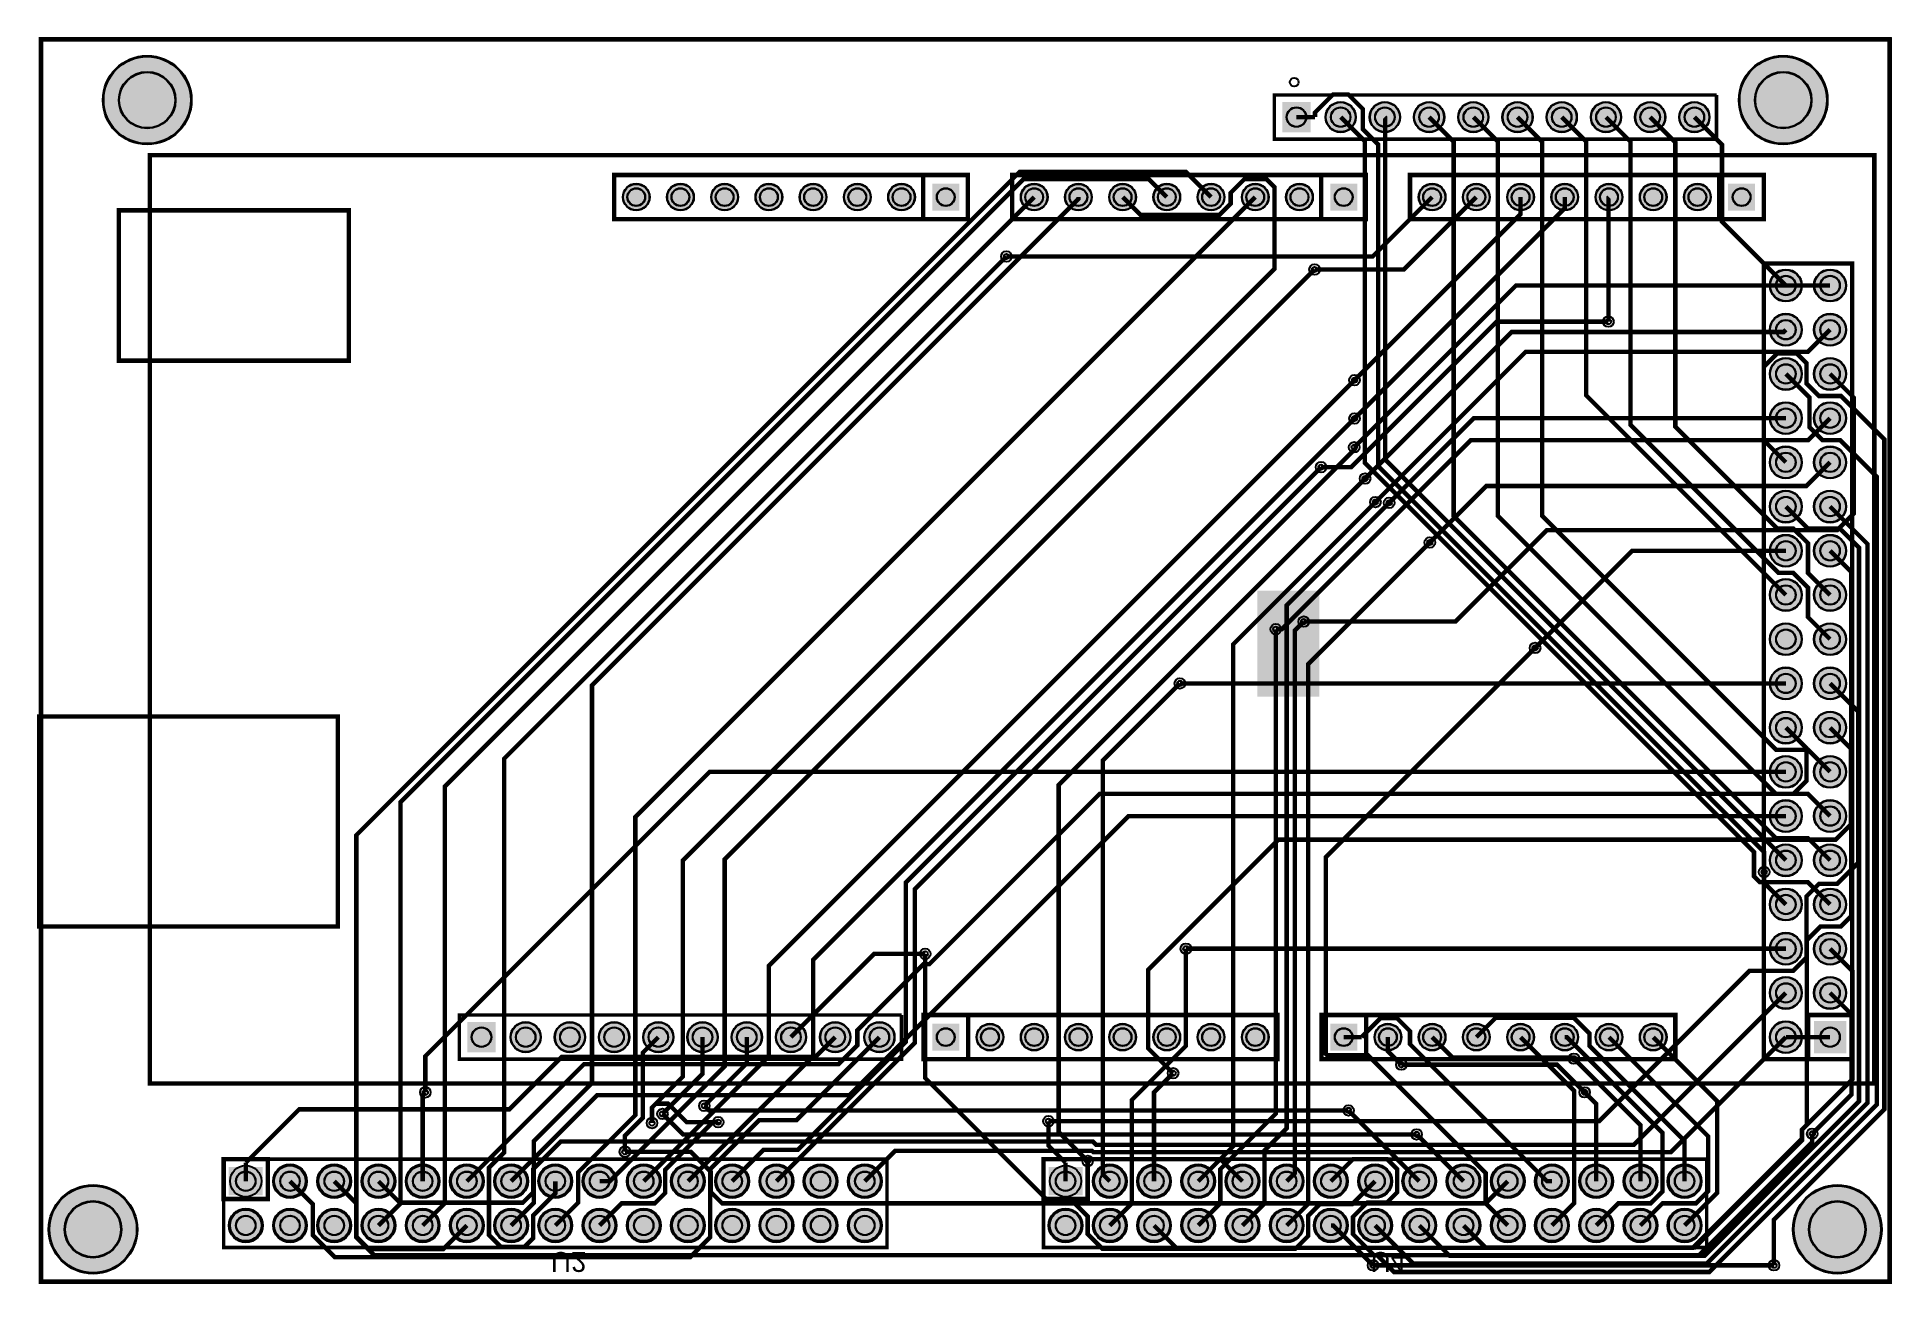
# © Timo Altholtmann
# Model space of a CAD drawing. Header units: millimetres. Extents: x 0 to 106, y 0 to 71.
import ezdxf

# ---------------------------------------------------------------- set-up
doc = ezdxf.new("R2010")
doc.units = ezdxf.units.MM
for name, color, linetype, true_color in [('BoardOutLine', 7, 'Continuous', 0xff00ff), ('BottomLayer', 7, 'Continuous', 0x0000ff), ('BottomSilkLayer', 7, 'Continuous', 0x66cc33), ('BottomSolderMaskLayer', 7, 'Continuous', 0xaa00ff), ('Hole', 7, 'Continuous', 0x222222), ('Multi-Layer', 7, 'Continuous', 0xc0c0c0), ('TopLayer', 7, 'Continuous', 0xff0000), ('TopSilkLayer', 7, 'Continuous', 0xffcc00), ('TopSolderMaskLayer', 7, 'Continuous', 0x800080)]:
    doc.layers.add(name, color=color, linetype=linetype, true_color=true_color)
doc.styles.get("Standard").update_dxf_attribs({"font": 'arial.ttf'})

msp = doc.modelspace()

# ---------------------------------------------------------------- texts
at = {"layer": 'BottomSilkLayer', "text_generation_flag": 2}
for s, p in [('U2', (29.231597663195316, 1.7052070104140284)), ('U4', (76.32329184658374, 1.7052070104140284))]:
    msp.add_text(s, height=1.143002286004572, rotation=180, dxfattribs=at).set_placement(p)

# ---------------------------------------------------------------- hatches: boundary and pattern name
at = {"layer": 'BottomSolderMaskLayer'}
for points in [[(3.4908051816104257, 67.88046736093463, 1), (8.592405384810831, 67.88046736093463, 1)], [(97.47073914147825, 67.88046736093463, 1), (102.57233934467865, 67.88046736093463, 1)], [(71.24714413299807, 67.77914390174135), (72.87274738420433, 67.77914390174135), (72.87274738420433, 66.02831764107555), (71.24714413299807, 66.02831764107555)], [(73.72449834899666, 66.90383540767084, 1), (75.47529845059685, 66.90383540767084, 1)], [(76.2645034290068, 66.90383540767084, 1), (78.01530353060699, 66.90383540767084, 1)], [(78.80450850901693, 66.90383540767084, 1), (80.55530861061712, 66.90383540767084, 1)], [(81.34451358902729, 66.90383540767084, 1), (83.09531369062748, 66.90383540767084, 1)], [(83.88451866903742, 66.90383540767084, 1), (85.63531877063761, 66.90383540767084, 1)], [(86.42452374904755, 66.90383540767084, 1), (88.17532385064774, 66.90383540767084, 1)], [(88.96452882905768, 66.90383540767084, 1), (90.71532893065788, 66.90383540767084, 1)], [(91.50453390906782, 66.90383540767084, 1), (93.25533401066801, 66.90383540767084, 1)], [(94.04453898907795, 66.90383540767084, 1), (95.79533909067814, 66.90383540767084, 1)], [(33.35840741681494, 62.30972821945636, 1), (34.909207518415144, 62.30972821945636, 1)], [(35.898412496825074, 62.30972821945636, 1), (37.44921259842528, 62.30972821945636, 1)], [(38.43841757683521, 62.30972821945636, 1), (39.98921767843541, 62.30972821945636, 1)], [(40.97842265684534, 62.30972821945636, 1), (42.52922275844554, 62.30972821945636, 1)], [(43.51842773685547, 62.30972821945636, 1), (45.069227838455674, 62.30972821945636, 1)], [(46.05843281686583, 62.30972821945636, 1), (47.609232918466034, 62.30972821945636, 1)], [(48.598437896875964, 62.30972821945636, 1), (50.14923799847617, 62.30972821945636, 1)], [(52.689334989422605, 61.53428877825502), (51.138534887822516, 61.53428877825502), (51.138534887822516, 63.08511514012264), (52.689334989422605, 63.08511514012264)], [(56.21845313690636, 62.30972821945636, 1), (57.769253238506565, 62.30972821945636, 1)], [(58.758458216916495, 62.30972821945636, 1), (60.3092583185167, 62.30972821945636, 1)], [(61.29846329692663, 62.30972821945636, 1), (62.84926339852683, 62.30972821945636, 1)], [(63.83846837693676, 62.30972821945636, 1), (65.38926847853696, 62.30972821945636, 1)], [(66.37847345694712, 62.30972821945636, 1), (67.92927355854732, 62.30972821945636, 1)], [(68.91847853695725, 62.30972821945636, 1), (70.46927863855745, 62.30972821945636, 1)], [(71.45848361696738, 62.30972821945636, 1), (73.00928371856759, 62.30972821945636, 1)], [(75.54938070951403, 61.53428877825502), (73.99858060791394, 61.53428877825502), (73.99858060791394, 63.08511514012264), (75.54938070951403, 63.08511514012264)], [(79.07849885699778, 62.30972821945636, 1), (80.62929895859799, 62.30972821945636, 1)], [(81.61850393700792, 62.30972821945636, 1), (83.16930403860812, 62.30972821945636, 1)], [(84.15850901701805, 62.30972821945636, 1), (85.70930911861825, 62.30972821945636, 1)], [(86.69851409702841, 62.30972821945636, 1), (88.24931419862861, 62.30972821945636, 1)], [(89.23851917703854, 62.30972821945636, 1), (90.78931927863874, 62.30972821945636, 1)], [(91.77852425704867, 62.30972821945636, 1), (93.32932435864888, 62.30972821945636, 1)], [(94.3185293370588, 62.30972821945636, 1), (95.86932943865901, 62.30972821945636, 1)], [(98.40942642960545, 61.53428877825502), (96.85862632800536, 61.53428877825502), (96.85862632800536, 63.08511514012264), (98.40942642960545, 63.08511514012264)], [(99.24853949707907, 57.229718059436095, 1), (101.09933959867928, 57.229718059436095, 1)], [(101.7885445770892, 57.229718059436095, 1), (103.63934467868941, 57.229718059436095, 1)], [(99.24853949707907, 54.68971297942596, 1), (101.09933959867928, 54.68971297942596, 1)], [(101.7885445770892, 54.68971297942596, 1), (103.63934467868941, 54.68971297942596, 1)], [(99.24853949707907, 52.149707899415716, 1), (101.09933959867928, 52.149707899415716, 1)], [(101.7885445770892, 52.149707899415716, 1), (103.63934467868941, 52.149707899415716, 1)], [(99.24853949707907, 49.609702819405584, 1), (101.09933959867928, 49.609702819405584, 1)], [(101.7885445770892, 49.609702819405584, 1), (103.63934467868941, 49.609702819405584, 1)], [(99.24853949707907, 47.06969773939545, 1), (101.09933959867928, 47.06969773939545, 1)], [(101.7885445770892, 47.06969773939545, 1), (103.63934467868941, 47.06969773939545, 1)], [(99.24853949707907, 44.52969265938532, 1), (101.09933959867928, 44.52969265938532, 1)], [(101.7885445770892, 44.52969265938532, 1), (103.63934467868941, 44.52969265938532, 1)], [(99.24853949707907, 41.989687579375186, 1), (101.09933959867928, 41.989687579375186, 1)], [(101.7885445770892, 41.989687579375186, 1), (103.63934467868941, 41.989687579375186, 1)], [(99.24853949707907, 39.44968249936494, 1), (101.09933959867928, 39.44968249936494, 1)], [(101.7885445770892, 39.44968249936494, 1), (103.63934467868941, 39.44968249936494, 1)], [(99.24853949707907, 36.90967741935481, 1), (101.09933959867928, 36.90967741935481, 1)], [(101.7885445770892, 36.90967741935481, 1), (103.63934467868941, 36.90967741935481, 1)], [(99.24853949707907, 34.369672339344675, 1), (101.09933959867928, 34.369672339344675, 1)], [(101.7885445770892, 34.369672339344675, 1), (103.63934467868941, 34.369672339344675, 1)], [(99.24853949707907, 31.829667259334542, 1), (101.09933959867928, 31.829667259334542, 1)], [(101.7885445770892, 31.829667259334542, 1), (103.63934467868941, 31.829667259334542, 1)], [(99.24853949707907, 29.289662179324296, 1), (101.09933959867928, 29.289662179324296, 1)], [(101.7885445770892, 29.289662179324296, 1), (103.63934467868941, 29.289662179324296, 1)], [(99.24853949707907, 26.749657099314163, 1), (101.09933959867928, 26.749657099314163, 1)], [(101.7885445770892, 26.749657099314163, 1), (103.63934467868941, 26.749657099314163, 1)], [(99.24853949707907, 24.20965201930403, 1), (101.09933959867928, 24.20965201930403, 1)], [(101.7885445770892, 24.20965201930403, 1), (103.63934467868941, 24.20965201930403, 1)], [(99.24853949707907, 21.669646939293898, 1), (101.09933959867928, 21.669646939293898, 1)], [(101.7885445770892, 21.669646939293898, 1), (103.63934467868941, 21.669646939293898, 1)], [(99.24853949707907, 19.12964185928365, 1), (101.09933959867928, 19.12964185928365, 1)], [(101.7885445770892, 19.12964185928365, 1), (103.63934467868941, 19.12964185928365, 1)], [(99.24853949707907, 16.58963677927352, 1), (101.09933959867928, 16.58963677927352, 1)], [(101.7885445770892, 16.58963677927352, 1), (103.63934467868941, 16.58963677927352, 1)], [(24.43109293960515, 14.925018670530676), (26.056696190811863, 14.925018670530676), (26.056696190811863, 13.174192409864986), (24.43109293960515, 13.174192409864986)], [(26.908394716789495, 14.049631699263387, 1), (28.6591948183897, 14.049631699263387, 1)], [(29.448399796799627, 14.049631699263387, 1), (31.199199898399833, 14.049631699263387, 1)], [(31.98840487680976, 14.049631699263387, 1), (33.739204978409965, 14.049631699263387, 1)], [(34.52840995682012, 14.049631699263387, 1), (36.279210058420325, 14.049631699263387, 1)], [(37.06841503683025, 14.049631699263387, 1), (38.81921513843046, 14.049631699263387, 1)], [(39.608420116840385, 14.049631699263387, 1), (41.35922021844059, 14.049631699263387, 1)], [(42.14842519685052, 14.049631699263387, 1), (43.89922529845072, 14.049631699263387, 1)], [(44.68843027686065, 14.049631699263387, 1), (46.439230378460856, 14.049631699263387, 1)], [(47.22843535687078, 14.049631699263387, 1), (48.97923545847099, 14.049631699263387, 1)], [(99.24853949707907, 14.049631699263387, 1), (101.09933959867928, 14.049631699263387, 1)], [(101.78864904468173, 13.124205531565167), (101.78864904468173, 14.975005633165324), (103.639449146282, 14.975005633165324), (103.639449146282, 13.124205531565167)], [(51.13856114809005, 14.825018619929551), (52.689361249690364, 14.825018619929551), (52.689361249690364, 13.27419225806193), (51.13856114809005, 13.27419225806193)], [(53.67844805689623, 14.049631699263387, 1), (55.22924815849643, 14.049631699263387, 1)], [(56.21845313690636, 14.049631699263387, 1), (57.769253238506565, 14.049631699263387, 1)], [(58.758458216916495, 14.049631699263387, 1), (60.3092583185167, 14.049631699263387, 1)], [(61.29846329692663, 14.049631699263387, 1), (62.84926339852683, 14.049631699263387, 1)], [(63.83846837693676, 14.049631699263387, 1), (65.38926847853696, 14.049631699263387, 1)], [(66.37847345694712, 14.049631699263387, 1), (67.92927355854732, 14.049631699263387, 1)], [(68.91847853695725, 14.049631699263387, 1), (70.46927863855745, 14.049631699263387, 1)], [(73.99860686818147, 14.825018619929551), (75.54940696978178, 14.825018619929551), (75.54940696978178, 13.27419225806193), (73.99860686818147, 13.27419225806193)], [(76.53849377698765, 14.049631699263387, 1), (78.08929387858785, 14.049631699263387, 1)], [(79.07849885699778, 14.049631699263387, 1), (80.62929895859799, 14.049631699263387, 1)], [(81.61850393700792, 14.049631699263387, 1), (83.16930403860812, 14.049631699263387, 1)], [(84.15850901701805, 14.049631699263387, 1), (85.70930911861825, 14.049631699263387, 1)], [(86.69851409702841, 14.049631699263387, 1), (88.24931419862861, 14.049631699263387, 1)], [(89.23851917703854, 14.049631699263387, 1), (90.78931927863874, 14.049631699263387, 1)], [(91.77852425704867, 14.049631699263387, 1), (93.32932435864888, 14.049631699263387, 1)], [(10.730253837417877, 4.9563872934196525), (12.681080018187231, 4.9563872934196525), (12.681080018187231, 6.581990544626137), (10.730253837417877, 6.581990544626137)], [(13.270167640335318, 5.769215138430241, 1), (15.220967741935523, 5.769215138430241, 1)], [(15.81017272034545, 5.769215138430241, 1), (17.760972821945654, 5.769215138430241, 1)], [(18.350177800355585, 5.769215138430241, 1), (20.300977901955786, 5.769215138430241, 1)], [(20.890182880365717, 5.769215138430241, 1), (22.84098298196592, 5.769215138430241, 1)], [(23.430187960376077, 5.769215138430241, 1), (25.38098806197628, 5.769215138430241, 1)], [(25.97019304038621, 5.769215138430241, 1), (27.92099314198641, 5.769215138430241, 1)], [(28.510198120396343, 5.769215138430241, 1), (30.460998221996544, 5.769215138430241, 1)], [(31.050203200406475, 5.769215138430241, 1), (33.00100330200668, 5.769215138430241, 1)], [(33.590208280416604, 5.769215138430241, 1), (35.54100838201681, 5.769215138430241, 1)], [(36.13021336042674, 5.769215138430241, 1), (38.081013462026945, 5.769215138430241, 1)], [(38.67021844043687, 5.769215138430241, 1), (40.62101854203708, 5.769215138430241, 1)], [(41.210223520447, 5.769215138430241, 1), (43.16102362204721, 5.769215138430241, 1)], [(43.75022860045736, 5.769215138430241, 1), (45.70102870205757, 5.769215138430241, 1)], [(46.290233680467495, 5.769215138430241, 1), (48.2410337820677, 5.769215138430241, 1)], [(57.821948020806076, 4.9563872934196525), (59.77277420157566, 4.9563872934196525), (59.77277420157566, 6.581990544626137), (57.821948020806076, 6.581990544626137)], [(60.361861823723515, 5.769215138430241, 1), (62.312661925323724, 5.769215138430241, 1)], [(62.901866903733875, 5.769215138430241, 1), (64.85266700533408, 5.769215138430241, 1)], [(65.44187198374401, 5.769215138430241, 1), (67.39267208534422, 5.769215138430241, 1)], [(67.98187706375414, 5.769215138430241, 1), (69.93267716535435, 5.769215138430241, 1)], [(70.52188214376427, 5.769215138430241, 1), (72.47268224536448, 5.769215138430241, 1)], [(73.0618872237744, 5.769215138430241, 1), (75.01268732537461, 5.769215138430241, 1)], [(75.60189230378454, 5.769215138430241, 1), (77.55269240538475, 5.769215138430241, 1)], [(78.14189738379467, 5.769215138430241, 1), (80.09269748539488, 5.769215138430241, 1)], [(80.6819024638048, 5.769215138430241, 1), (82.63270256540501, 5.769215138430241, 1)], [(83.22190754381516, 5.769215138430241, 1), (85.17270764541537, 5.769215138430241, 1)], [(85.7619126238253, 5.769215138430241, 1), (87.7127127254255, 5.769215138430241, 1)], [(88.30191770383543, 5.769215138430241, 1), (90.25271780543564, 5.769215138430241, 1)], [(90.84192278384556, 5.769215138430241, 1), (92.79272288544577, 5.769215138430241, 1)], [(93.3819278638557, 5.769215138430241, 1), (95.3327279654559, 5.769215138430241, 1)], [(0.3808229616460035, 3.0079756159511817, 1), (5.482423164846409, 3.0079756159511817, 1)], [(100.5807213614429, 3.0079756159511817, 1), (105.6823215646433, 3.0079756159511817, 1)], [(10.730162560325185, 3.229210058420108, 1), (12.68096266192539, 3.229210058420108, 1)], [(13.270167640335318, 3.229210058420108, 1), (15.220967741935523, 3.229210058420108, 1)], [(15.81017272034545, 3.229210058420108, 1), (17.760972821945654, 3.229210058420108, 1)], [(18.350177800355585, 3.229210058420108, 1), (20.300977901955786, 3.229210058420108, 1)], [(20.890182880365717, 3.229210058420108, 1), (22.84098298196592, 3.229210058420108, 1)], [(23.430187960376077, 3.229210058420108, 1), (25.38098806197628, 3.229210058420108, 1)], [(25.97019304038621, 3.229210058420108, 1), (27.92099314198641, 3.229210058420108, 1)], [(28.510198120396343, 3.229210058420108, 1), (30.460998221996544, 3.229210058420108, 1)], [(31.050203200406475, 3.229210058420108, 1), (33.00100330200668, 3.229210058420108, 1)], [(33.590208280416604, 3.229210058420108, 1), (35.54100838201681, 3.229210058420108, 1)], [(36.13021336042674, 3.229210058420108, 1), (38.081013462026945, 3.229210058420108, 1)], [(38.67021844043687, 3.229210058420108, 1), (40.62101854203708, 3.229210058420108, 1)], [(41.210223520447, 3.229210058420108, 1), (43.16102362204721, 3.229210058420108, 1)], [(43.75022860045736, 3.229210058420108, 1), (45.70102870205757, 3.229210058420108, 1)], [(46.290233680467495, 3.229210058420108, 1), (48.2410337820677, 3.229210058420108, 1)], [(57.82185674371338, 3.229210058420108, 1), (59.77265684531359, 3.229210058420108, 1)], [(60.361861823723515, 3.229210058420108, 1), (62.312661925323724, 3.229210058420108, 1)], [(62.901866903733875, 3.229210058420108, 1), (64.85266700533408, 3.229210058420108, 1)], [(65.44187198374401, 3.229210058420108, 1), (67.39267208534422, 3.229210058420108, 1)], [(67.98187706375414, 3.229210058420108, 1), (69.93267716535435, 3.229210058420108, 1)], [(70.52188214376427, 3.229210058420108, 1), (72.47268224536448, 3.229210058420108, 1)], [(73.0618872237744, 3.229210058420108, 1), (75.01268732537461, 3.229210058420108, 1)], [(75.60189230378454, 3.229210058420108, 1), (77.55269240538475, 3.229210058420108, 1)], [(78.14189738379467, 3.229210058420108, 1), (80.09269748539488, 3.229210058420108, 1)], [(80.6819024638048, 3.229210058420108, 1), (82.63270256540501, 3.229210058420108, 1)], [(83.22190754381516, 3.229210058420108, 1), (85.17270764541537, 3.229210058420108, 1)], [(85.7619126238253, 3.229210058420108, 1), (87.7127127254255, 3.229210058420108, 1)], [(88.30191770383543, 3.229210058420108, 1), (90.25271780543564, 3.229210058420108, 1)], [(90.84192278384556, 3.229210058420108, 1), (92.79272288544577, 3.229210058420108, 1)], [(93.3819278638557, 3.229210058420108, 1), (95.3327279654559, 3.229210058420108, 1)]]:
    msp.add_hatch(color=256, dxfattribs=at).paths.add_polyline_path(points)
at = {"layer": 'Multi-Layer'}
for points in [[(71.27254254508512, 67.75374650749302), (72.84734569469128, 67.75374650749302), (72.84734569469128, 66.05372110744213), (71.27254254508512, 66.05372110744213)], [(73.74989839979676, 66.90383540767084, 1), (75.44989839979675, 66.90383540767084, 1)], [(76.2899034798069, 66.90383540767084, 1), (77.98990347980688, 66.90383540767084, 1)], [(78.82990855981703, 66.90383540767084, 1), (80.52990855981702, 66.90383540767084, 1)], [(81.36991363982739, 66.90383540767084, 1), (83.06991363982738, 66.90383540767084, 1)], [(83.90991871983752, 66.90383540767084, 1), (85.60991871983751, 66.90383540767084, 1)], [(86.44992379984765, 66.90383540767084, 1), (88.14992379984764, 66.90383540767084, 1)], [(88.98992887985779, 66.90383540767084, 1), (90.68992887985777, 66.90383540767084, 1)], [(91.52993395986792, 66.90383540767084, 1), (93.2299339598679, 66.90383540767084, 1)], [(94.06993903987805, 66.90383540767084, 1), (95.76993903987804, 66.90383540767084, 1)], [(33.38380746761504, 62.30972821945636, 1), (34.88380746761504, 62.30972821945636, 1)], [(35.923812547625175, 62.30972821945636, 1), (37.423812547625175, 62.30972821945636, 1)], [(38.46381762763531, 62.30972821945636, 1), (39.96381762763531, 62.30972821945636, 1)], [(41.00382270764544, 62.30972821945636, 1), (42.50382270764544, 62.30972821945636, 1)], [(43.54382778765557, 62.30972821945636, 1), (45.04382778765557, 62.30972821945636, 1)], [(46.08383286766593, 62.30972821945636, 1), (47.58383286766593, 62.30972821945636, 1)], [(48.623837947676066, 62.30972821945636, 1), (50.123837947676066, 62.30972821945636, 1)], [(52.663931927863814, 61.55969011938032), (51.16393192786404, 61.55969011938032), (51.16393192786404, 63.05971551943094), (52.663931927863814, 63.05971551943094)], [(56.24385318770646, 62.30972821945636, 1), (57.74385318770646, 62.30972821945636, 1)], [(58.783858267716596, 62.30972821945636, 1), (60.283858267716596, 62.30972821945636, 1)], [(61.32386334772673, 62.30972821945636, 1), (62.82386334772673, 62.30972821945636, 1)], [(63.86386842773686, 62.30972821945636, 1), (65.36386842773686, 62.30972821945636, 1)], [(66.40387350774722, 62.30972821945636, 1), (67.90387350774722, 62.30972821945636, 1)], [(68.94387858775735, 62.30972821945636, 1), (70.44387858775735, 62.30972821945636, 1)], [(71.48388366776749, 62.30972821945636, 1), (72.98388366776749, 62.30972821945636, 1)], [(75.52397764795523, 61.55969011938032), (74.02397764795546, 61.55969011938032), (74.02397764795546, 63.05971551943094), (75.52397764795523, 63.05971551943094)], [(79.10389890779788, 62.30972821945636, 1), (80.60389890779788, 62.30972821945636, 1)], [(81.64390398780802, 62.30972821945636, 1), (83.14390398780802, 62.30972821945636, 1)], [(84.18390906781815, 62.30972821945636, 1), (85.68390906781815, 62.30972821945636, 1)], [(86.72391414782851, 62.30972821945636, 1), (88.22391414782851, 62.30972821945636, 1)], [(89.26391922783864, 62.30972821945636, 1), (90.76391922783864, 62.30972821945636, 1)], [(91.80392430784877, 62.30972821945636, 1), (93.30392430784877, 62.30972821945636, 1)], [(94.3439293878589, 62.30972821945636, 1), (95.8439293878589, 62.30972821945636, 1)], [(98.38402336804688, 61.55969011938032), (96.88402336804688, 61.55969011938032), (96.88402336804688, 63.05971551943094), (98.38402336804688, 63.05971551943094)], [(99.27393954787917, 57.229718059436095, 1), (101.07393954787918, 57.229718059436095, 1)], [(101.8139446278893, 57.229718059436095, 1), (103.61394462788931, 57.229718059436095, 1)], [(99.27393954787917, 54.68971297942596, 1), (101.07393954787918, 54.68971297942596, 1)], [(101.8139446278893, 54.68971297942596, 1), (103.61394462788931, 54.68971297942596, 1)], [(99.27393954787917, 52.149707899415716, 1), (101.07393954787918, 52.149707899415716, 1)], [(101.8139446278893, 52.149707899415716, 1), (103.61394462788931, 52.149707899415716, 1)], [(99.27393954787917, 49.609702819405584, 1), (101.07393954787918, 49.609702819405584, 1)], [(101.8139446278893, 49.609702819405584, 1), (103.61394462788931, 49.609702819405584, 1)], [(99.27393954787917, 47.06969773939545, 1), (101.07393954787918, 47.06969773939545, 1)], [(101.8139446278893, 47.06969773939545, 1), (103.61394462788931, 47.06969773939545, 1)], [(99.27393954787917, 44.52969265938532, 1), (101.07393954787918, 44.52969265938532, 1)], [(101.8139446278893, 44.52969265938532, 1), (103.61394462788931, 44.52969265938532, 1)], [(99.27393954787917, 41.989687579375186, 1), (101.07393954787918, 41.989687579375186, 1)], [(101.8139446278893, 41.989687579375186, 1), (103.61394462788931, 41.989687579375186, 1)], [(99.27393954787917, 39.44968249936494, 1), (101.07393954787918, 39.44968249936494, 1)], [(101.8139446278893, 39.44968249936494, 1), (103.61394462788931, 39.44968249936494, 1)], [(99.27393954787917, 36.90967741935481, 1), (101.07393954787918, 36.90967741935481, 1)], [(101.8139446278893, 36.90967741935481, 1), (103.61394462788931, 36.90967741935481, 1)], [(99.27393954787917, 34.369672339344675, 1), (101.07393954787918, 34.369672339344675, 1)], [(101.8139446278893, 34.369672339344675, 1), (103.61394462788931, 34.369672339344675, 1)], [(99.27393954787917, 31.829667259334542, 1), (101.07393954787918, 31.829667259334542, 1)], [(101.8139446278893, 31.829667259334542, 1), (103.61394462788931, 31.829667259334542, 1)], [(99.27393954787917, 29.289662179324296, 1), (101.07393954787918, 29.289662179324296, 1)], [(101.8139446278893, 29.289662179324296, 1), (103.61394462788931, 29.289662179324296, 1)], [(99.27393954787917, 26.749657099314163, 1), (101.07393954787918, 26.749657099314163, 1)], [(101.8139446278893, 26.749657099314163, 1), (103.61394462788931, 26.749657099314163, 1)], [(99.27393954787917, 24.20965201930403, 1), (101.07393954787918, 24.20965201930403, 1)], [(101.8139446278893, 24.20965201930403, 1), (103.61394462788931, 24.20965201930403, 1)], [(99.27393954787917, 21.669646939293898, 1), (101.07393954787918, 21.669646939293898, 1)], [(101.8139446278893, 21.669646939293898, 1), (103.61394462788931, 21.669646939293898, 1)], [(99.27393954787917, 19.12964185928365, 1), (101.07393954787918, 19.12964185928365, 1)], [(101.8139446278893, 19.12964185928365, 1), (103.61394462788931, 19.12964185928365, 1)], [(99.27393954787917, 16.58963677927352, 1), (101.07393954787918, 16.58963677927352, 1)], [(101.8139446278893, 16.58963677927352, 1), (103.61394462788931, 16.58963677927352, 1)], [(99.27393954787917, 14.049631699263387, 1), (101.07393954787918, 14.049631699263387, 1)], [(101.81404622809237, 13.149606299212564), (101.81404622809237, 14.949606299212633), (103.61404622809255, 14.949606299212633), (103.61404622809255, 13.149606299212564)], [(24.45648971297942, 14.899618999237987), (26.031292862585815, 14.899618999237987), (26.031292862585815, 13.19959359918721), (24.45648971297942, 13.19959359918721)], [(26.933794767589596, 14.049631699263387, 1), (28.6337947675896, 14.049631699263387, 1)], [(29.47379984759973, 14.049631699263387, 1), (31.17379984759973, 14.049631699263387, 1)], [(32.01380492760986, 14.049631699263387, 1), (33.713804927609864, 14.049631699263387, 1)], [(34.55381000762022, 14.049631699263387, 1), (36.253810007620224, 14.049631699263387, 1)], [(37.093815087630354, 14.049631699263387, 1), (38.79381508763036, 14.049631699263387, 1)], [(39.633820167640486, 14.049631699263387, 1), (41.33382016764049, 14.049631699263387, 1)], [(42.17382524765062, 14.049631699263387, 1), (43.87382524765062, 14.049631699263387, 1)], [(44.71383032766075, 14.049631699263387, 1), (46.413830327660754, 14.049631699263387, 1)], [(47.253835407670884, 14.049631699263387, 1), (48.95383540767089, 14.049631699263387, 1)], [(51.163957327914886, 14.799618999237964), (52.66395732791466, 14.799618999237964), (52.66395732791466, 13.299593599187233), (51.163957327914886, 13.299593599187233)], [(53.70384810769633, 14.049631699263387, 1), (55.20384810769633, 14.049631699263387, 1)], [(56.24385318770646, 14.049631699263387, 1), (57.74385318770646, 14.049631699263387, 1)], [(58.783858267716596, 14.049631699263387, 1), (60.283858267716596, 14.049631699263387, 1)], [(61.32386334772673, 14.049631699263387, 1), (62.82386334772673, 14.049631699263387, 1)], [(63.86386842773686, 14.049631699263387, 1), (65.36386842773686, 14.049631699263387, 1)], [(66.40387350774722, 14.049631699263387, 1), (67.90387350774722, 14.049631699263387, 1)], [(68.94387858775735, 14.049631699263387, 1), (70.44387858775735, 14.049631699263387, 1)], [(74.0240030480063, 14.799618999237964), (75.52400304800608, 14.799618999237964), (75.52400304800608, 13.299593599187233), (74.0240030480063, 13.299593599187233)], [(76.56389382778775, 14.049631699263387, 1), (78.06389382778775, 14.049631699263387, 1)], [(79.10389890779788, 14.049631699263387, 1), (80.60389890779788, 14.049631699263387, 1)], [(81.64390398780802, 14.049631699263387, 1), (83.14390398780802, 14.049631699263387, 1)], [(84.18390906781815, 14.049631699263387, 1), (85.68390906781815, 14.049631699263387, 1)], [(86.72391414782851, 14.049631699263387, 1), (88.22391414782851, 14.049631699263387, 1)], [(89.26391922783864, 14.049631699263387, 1), (90.76391922783864, 14.049631699263387, 1)], [(91.80392430784877, 14.049631699263387, 1), (93.30392430784877, 14.049631699263387, 1)], [(10.755651511303085, 4.9817881635763115), (12.655676911353794, 4.9817881635763115), (12.655676911353794, 6.556591313182594), (10.755651511303085, 6.556591313182594)], [(13.295567691135421, 5.769215138430241, 1), (15.19556769113542, 5.769215138430241, 1)], [(15.835572771145554, 5.769215138430241, 1), (17.735572771145552, 5.769215138430241, 1)], [(18.375577851155686, 5.769215138430241, 1), (20.275577851155685, 5.769215138430241, 1)], [(20.91558293116582, 5.769215138430241, 1), (22.815582931165817, 5.769215138430241, 1)], [(23.45558801117618, 5.769215138430241, 1), (25.355588011176177, 5.769215138430241, 1)], [(25.99559309118631, 5.769215138430241, 1), (27.89559309118631, 5.769215138430241, 1)], [(28.535598171196444, 5.769215138430241, 1), (30.435598171196443, 5.769215138430241, 1)], [(31.075603251206577, 5.769215138430241, 1), (32.97560325120658, 5.769215138430241, 1)], [(33.615608331216706, 5.769215138430241, 1), (35.51560833121671, 5.769215138430241, 1)], [(36.15561341122684, 5.769215138430241, 1), (38.055613411226844, 5.769215138430241, 1)], [(38.69561849123697, 5.769215138430241, 1), (40.595618491236976, 5.769215138430241, 1)], [(41.2356235712471, 5.769215138430241, 1), (43.13562357124711, 5.769215138430241, 1)], [(43.77562865125746, 5.769215138430241, 1), (45.67562865125747, 5.769215138430241, 1)], [(46.315633731267596, 5.769215138430241, 1), (48.2156337312676, 5.769215138430241, 1)], [(57.84734569469151, 4.9817881635763115), (59.74737109474222, 4.9817881635763115), (59.74737109474222, 6.556591313182594), (57.84734569469151, 6.556591313182594)], [(60.38726187452362, 5.769215138430241, 1), (62.28726187452362, 5.769215138430241, 1)], [(62.92726695453398, 5.769215138430241, 1), (64.82726695453398, 5.769215138430241, 1)], [(65.46727203454411, 5.769215138430241, 1), (67.36727203454411, 5.769215138430241, 1)], [(68.00727711455424, 5.769215138430241, 1), (69.90727711455425, 5.769215138430241, 1)], [(70.54728219456437, 5.769215138430241, 1), (72.44728219456438, 5.769215138430241, 1)], [(73.0872872745745, 5.769215138430241, 1), (74.98728727457451, 5.769215138430241, 1)], [(75.62729235458464, 5.769215138430241, 1), (77.52729235458465, 5.769215138430241, 1)], [(78.16729743459477, 5.769215138430241, 1), (80.06729743459478, 5.769215138430241, 1)], [(80.7073025146049, 5.769215138430241, 1), (82.60730251460491, 5.769215138430241, 1)], [(83.24730759461526, 5.769215138430241, 1), (85.14730759461527, 5.769215138430241, 1)], [(85.7873126746254, 5.769215138430241, 1), (87.6873126746254, 5.769215138430241, 1)], [(88.32731775463553, 5.769215138430241, 1), (90.22731775463554, 5.769215138430241, 1)], [(90.86732283464566, 5.769215138430241, 1), (92.76732283464567, 5.769215138430241, 1)], [(93.4073279146558, 5.769215138430241, 1), (95.3073279146558, 5.769215138430241, 1)], [(10.755562611125288, 3.229210058420108, 1), (12.655562611125287, 3.229210058420108, 1)], [(13.295567691135421, 3.229210058420108, 1), (15.19556769113542, 3.229210058420108, 1)], [(15.835572771145554, 3.229210058420108, 1), (17.735572771145552, 3.229210058420108, 1)], [(18.375577851155686, 3.229210058420108, 1), (20.275577851155685, 3.229210058420108, 1)], [(20.91558293116582, 3.229210058420108, 1), (22.815582931165817, 3.229210058420108, 1)], [(23.45558801117618, 3.229210058420108, 1), (25.355588011176177, 3.229210058420108, 1)], [(25.99559309118631, 3.229210058420108, 1), (27.89559309118631, 3.229210058420108, 1)], [(28.535598171196444, 3.229210058420108, 1), (30.435598171196443, 3.229210058420108, 1)], [(31.075603251206577, 3.229210058420108, 1), (32.97560325120658, 3.229210058420108, 1)], [(33.615608331216706, 3.229210058420108, 1), (35.51560833121671, 3.229210058420108, 1)], [(36.15561341122684, 3.229210058420108, 1), (38.055613411226844, 3.229210058420108, 1)], [(38.69561849123697, 3.229210058420108, 1), (40.595618491236976, 3.229210058420108, 1)], [(41.2356235712471, 3.229210058420108, 1), (43.13562357124711, 3.229210058420108, 1)], [(43.77562865125746, 3.229210058420108, 1), (45.67562865125747, 3.229210058420108, 1)], [(46.315633731267596, 3.229210058420108, 1), (48.2156337312676, 3.229210058420108, 1)], [(57.847256794513484, 3.229210058420108, 1), (59.74725679451349, 3.229210058420108, 1)], [(60.38726187452362, 3.229210058420108, 1), (62.28726187452362, 3.229210058420108, 1)], [(62.92726695453398, 3.229210058420108, 1), (64.82726695453398, 3.229210058420108, 1)], [(65.46727203454411, 3.229210058420108, 1), (67.36727203454411, 3.229210058420108, 1)], [(68.00727711455424, 3.229210058420108, 1), (69.90727711455425, 3.229210058420108, 1)], [(70.54728219456437, 3.229210058420108, 1), (72.44728219456438, 3.229210058420108, 1)], [(73.0872872745745, 3.229210058420108, 1), (74.98728727457451, 3.229210058420108, 1)], [(75.62729235458464, 3.229210058420108, 1), (77.52729235458465, 3.229210058420108, 1)], [(78.16729743459477, 3.229210058420108, 1), (80.06729743459478, 3.229210058420108, 1)], [(80.7073025146049, 3.229210058420108, 1), (82.60730251460491, 3.229210058420108, 1)], [(83.24730759461526, 3.229210058420108, 1), (85.14730759461527, 3.229210058420108, 1)], [(85.7873126746254, 3.229210058420108, 1), (87.6873126746254, 3.229210058420108, 1)], [(88.32731775463553, 3.229210058420108, 1), (90.22731775463554, 3.229210058420108, 1)], [(90.86732283464566, 3.229210058420108, 1), (92.76732283464567, 3.229210058420108, 1)], [(93.4073279146558, 3.229210058420108, 1), (95.3073279146558, 3.229210058420108, 1)]]:
    msp.add_hatch(color=256, dxfattribs=at).paths.add_polyline_path(points)
at = {"layer": 'TopSilkLayer'}
msp.add_hatch(color=256, dxfattribs=at).paths.add_polyline_path([(69.82062484124981, 39.70368300736595), (73.376631953264, 39.70368300736595), (73.376631953264, 33.607670815341635), (69.82062484124981, 33.607670815341635), (69.82062484124981, 39.70368300736595)])
at = {"layer": 'TopSolderMaskLayer'}
for points in [[(3.4908051816104257, 67.88046736093463, 1), (8.592405384810831, 67.88046736093463, 1)], [(97.47073914147825, 67.88046736093463, 1), (102.57233934467865, 67.88046736093463, 1)], [(71.24714413299807, 67.77914390174135), (72.87274738420433, 67.77914390174135), (72.87274738420433, 66.02831764107555), (71.24714413299807, 66.02831764107555)], [(73.72449834899666, 66.90383540767084, 1), (75.47529845059685, 66.90383540767084, 1)], [(76.2645034290068, 66.90383540767084, 1), (78.01530353060699, 66.90383540767084, 1)], [(78.80450850901693, 66.90383540767084, 1), (80.55530861061712, 66.90383540767084, 1)], [(81.34451358902729, 66.90383540767084, 1), (83.09531369062748, 66.90383540767084, 1)], [(83.88451866903742, 66.90383540767084, 1), (85.63531877063761, 66.90383540767084, 1)], [(86.42452374904755, 66.90383540767084, 1), (88.17532385064774, 66.90383540767084, 1)], [(88.96452882905768, 66.90383540767084, 1), (90.71532893065788, 66.90383540767084, 1)], [(91.50453390906782, 66.90383540767084, 1), (93.25533401066801, 66.90383540767084, 1)], [(94.04453898907795, 66.90383540767084, 1), (95.79533909067814, 66.90383540767084, 1)], [(33.35840741681494, 62.30972821945636, 1), (34.909207518415144, 62.30972821945636, 1)], [(35.898412496825074, 62.30972821945636, 1), (37.44921259842528, 62.30972821945636, 1)], [(38.43841757683521, 62.30972821945636, 1), (39.98921767843541, 62.30972821945636, 1)], [(40.97842265684534, 62.30972821945636, 1), (42.52922275844554, 62.30972821945636, 1)], [(43.51842773685547, 62.30972821945636, 1), (45.069227838455674, 62.30972821945636, 1)], [(46.05843281686583, 62.30972821945636, 1), (47.609232918466034, 62.30972821945636, 1)], [(48.598437896875964, 62.30972821945636, 1), (50.14923799847617, 62.30972821945636, 1)], [(52.689334989422605, 61.53428877825502), (51.138534887822516, 61.53428877825502), (51.138534887822516, 63.08511514012264), (52.689334989422605, 63.08511514012264)], [(56.21845313690636, 62.30972821945636, 1), (57.769253238506565, 62.30972821945636, 1)], [(58.758458216916495, 62.30972821945636, 1), (60.3092583185167, 62.30972821945636, 1)], [(61.29846329692663, 62.30972821945636, 1), (62.84926339852683, 62.30972821945636, 1)], [(63.83846837693676, 62.30972821945636, 1), (65.38926847853696, 62.30972821945636, 1)], [(66.37847345694712, 62.30972821945636, 1), (67.92927355854732, 62.30972821945636, 1)], [(68.91847853695725, 62.30972821945636, 1), (70.46927863855745, 62.30972821945636, 1)], [(71.45848361696738, 62.30972821945636, 1), (73.00928371856759, 62.30972821945636, 1)], [(75.54938070951403, 61.53428877825502), (73.99858060791394, 61.53428877825502), (73.99858060791394, 63.08511514012264), (75.54938070951403, 63.08511514012264)], [(79.07849885699778, 62.30972821945636, 1), (80.62929895859799, 62.30972821945636, 1)], [(81.61850393700792, 62.30972821945636, 1), (83.16930403860812, 62.30972821945636, 1)], [(84.15850901701805, 62.30972821945636, 1), (85.70930911861825, 62.30972821945636, 1)], [(86.69851409702841, 62.30972821945636, 1), (88.24931419862861, 62.30972821945636, 1)], [(89.23851917703854, 62.30972821945636, 1), (90.78931927863874, 62.30972821945636, 1)], [(91.77852425704867, 62.30972821945636, 1), (93.32932435864888, 62.30972821945636, 1)], [(94.3185293370588, 62.30972821945636, 1), (95.86932943865901, 62.30972821945636, 1)], [(98.40942642960545, 61.53428877825502), (96.85862632800536, 61.53428877825502), (96.85862632800536, 63.08511514012264), (98.40942642960545, 63.08511514012264)], [(99.24853949707907, 57.229718059436095, 1), (101.09933959867928, 57.229718059436095, 1)], [(101.7885445770892, 57.229718059436095, 1), (103.63934467868941, 57.229718059436095, 1)], [(99.24853949707907, 54.68971297942596, 1), (101.09933959867928, 54.68971297942596, 1)], [(101.7885445770892, 54.68971297942596, 1), (103.63934467868941, 54.68971297942596, 1)], [(99.24853949707907, 52.149707899415716, 1), (101.09933959867928, 52.149707899415716, 1)], [(101.7885445770892, 52.149707899415716, 1), (103.63934467868941, 52.149707899415716, 1)], [(99.24853949707907, 49.609702819405584, 1), (101.09933959867928, 49.609702819405584, 1)], [(101.7885445770892, 49.609702819405584, 1), (103.63934467868941, 49.609702819405584, 1)], [(99.24853949707907, 47.06969773939545, 1), (101.09933959867928, 47.06969773939545, 1)], [(101.7885445770892, 47.06969773939545, 1), (103.63934467868941, 47.06969773939545, 1)], [(99.24853949707907, 44.52969265938532, 1), (101.09933959867928, 44.52969265938532, 1)], [(101.7885445770892, 44.52969265938532, 1), (103.63934467868941, 44.52969265938532, 1)], [(99.24853949707907, 41.989687579375186, 1), (101.09933959867928, 41.989687579375186, 1)], [(101.7885445770892, 41.989687579375186, 1), (103.63934467868941, 41.989687579375186, 1)], [(99.24853949707907, 39.44968249936494, 1), (101.09933959867928, 39.44968249936494, 1)], [(101.7885445770892, 39.44968249936494, 1), (103.63934467868941, 39.44968249936494, 1)], [(99.24853949707907, 36.90967741935481, 1), (101.09933959867928, 36.90967741935481, 1)], [(101.7885445770892, 36.90967741935481, 1), (103.63934467868941, 36.90967741935481, 1)], [(99.24853949707907, 34.369672339344675, 1), (101.09933959867928, 34.369672339344675, 1)], [(101.7885445770892, 34.369672339344675, 1), (103.63934467868941, 34.369672339344675, 1)], [(99.24853949707907, 31.829667259334542, 1), (101.09933959867928, 31.829667259334542, 1)], [(101.7885445770892, 31.829667259334542, 1), (103.63934467868941, 31.829667259334542, 1)], [(99.24853949707907, 29.289662179324296, 1), (101.09933959867928, 29.289662179324296, 1)], [(101.7885445770892, 29.289662179324296, 1), (103.63934467868941, 29.289662179324296, 1)], [(99.24853949707907, 26.749657099314163, 1), (101.09933959867928, 26.749657099314163, 1)], [(101.7885445770892, 26.749657099314163, 1), (103.63934467868941, 26.749657099314163, 1)], [(99.24853949707907, 24.20965201930403, 1), (101.09933959867928, 24.20965201930403, 1)], [(101.7885445770892, 24.20965201930403, 1), (103.63934467868941, 24.20965201930403, 1)], [(99.24853949707907, 21.669646939293898, 1), (101.09933959867928, 21.669646939293898, 1)], [(101.7885445770892, 21.669646939293898, 1), (103.63934467868941, 21.669646939293898, 1)], [(99.24853949707907, 19.12964185928365, 1), (101.09933959867928, 19.12964185928365, 1)], [(101.7885445770892, 19.12964185928365, 1), (103.63934467868941, 19.12964185928365, 1)], [(99.24853949707907, 16.58963677927352, 1), (101.09933959867928, 16.58963677927352, 1)], [(101.7885445770892, 16.58963677927352, 1), (103.63934467868941, 16.58963677927352, 1)], [(24.43109293960515, 14.925018670530676), (26.056696190811863, 14.925018670530676), (26.056696190811863, 13.174192409864986), (24.43109293960515, 13.174192409864986)], [(26.908394716789495, 14.049631699263387, 1), (28.6591948183897, 14.049631699263387, 1)], [(29.448399796799627, 14.049631699263387, 1), (31.199199898399833, 14.049631699263387, 1)], [(31.98840487680976, 14.049631699263387, 1), (33.739204978409965, 14.049631699263387, 1)], [(34.52840995682012, 14.049631699263387, 1), (36.279210058420325, 14.049631699263387, 1)], [(37.06841503683025, 14.049631699263387, 1), (38.81921513843046, 14.049631699263387, 1)], [(39.608420116840385, 14.049631699263387, 1), (41.35922021844059, 14.049631699263387, 1)], [(42.14842519685052, 14.049631699263387, 1), (43.89922529845072, 14.049631699263387, 1)], [(44.68843027686065, 14.049631699263387, 1), (46.439230378460856, 14.049631699263387, 1)], [(47.22843535687078, 14.049631699263387, 1), (48.97923545847099, 14.049631699263387, 1)], [(99.24853949707907, 14.049631699263387, 1), (101.09933959867928, 14.049631699263387, 1)], [(101.78864904468173, 13.124205531565167), (101.78864904468173, 14.975005633165324), (103.639449146282, 14.975005633165324), (103.639449146282, 13.124205531565167)], [(51.13856114809005, 14.825018619929551), (52.689361249690364, 14.825018619929551), (52.689361249690364, 13.27419225806193), (51.13856114809005, 13.27419225806193)], [(53.67844805689623, 14.049631699263387, 1), (55.22924815849643, 14.049631699263387, 1)], [(56.21845313690636, 14.049631699263387, 1), (57.769253238506565, 14.049631699263387, 1)], [(58.758458216916495, 14.049631699263387, 1), (60.3092583185167, 14.049631699263387, 1)], [(61.29846329692663, 14.049631699263387, 1), (62.84926339852683, 14.049631699263387, 1)], [(63.83846837693676, 14.049631699263387, 1), (65.38926847853696, 14.049631699263387, 1)], [(66.37847345694712, 14.049631699263387, 1), (67.92927355854732, 14.049631699263387, 1)], [(68.91847853695725, 14.049631699263387, 1), (70.46927863855745, 14.049631699263387, 1)], [(73.99860686818147, 14.825018619929551), (75.54940696978178, 14.825018619929551), (75.54940696978178, 13.27419225806193), (73.99860686818147, 13.27419225806193)], [(76.53849377698765, 14.049631699263387, 1), (78.08929387858785, 14.049631699263387, 1)], [(79.07849885699778, 14.049631699263387, 1), (80.62929895859799, 14.049631699263387, 1)], [(81.61850393700792, 14.049631699263387, 1), (83.16930403860812, 14.049631699263387, 1)], [(84.15850901701805, 14.049631699263387, 1), (85.70930911861825, 14.049631699263387, 1)], [(86.69851409702841, 14.049631699263387, 1), (88.24931419862861, 14.049631699263387, 1)], [(89.23851917703854, 14.049631699263387, 1), (90.78931927863874, 14.049631699263387, 1)], [(91.77852425704867, 14.049631699263387, 1), (93.32932435864888, 14.049631699263387, 1)], [(10.730253837417877, 4.9563872934196525), (12.681080018187231, 4.9563872934196525), (12.681080018187231, 6.581990544626137), (10.730253837417877, 6.581990544626137)], [(13.270167640335318, 5.769215138430241, 1), (15.220967741935523, 5.769215138430241, 1)], [(15.81017272034545, 5.769215138430241, 1), (17.760972821945654, 5.769215138430241, 1)], [(18.350177800355585, 5.769215138430241, 1), (20.300977901955786, 5.769215138430241, 1)], [(20.890182880365717, 5.769215138430241, 1), (22.84098298196592, 5.769215138430241, 1)], [(23.430187960376077, 5.769215138430241, 1), (25.38098806197628, 5.769215138430241, 1)], [(25.97019304038621, 5.769215138430241, 1), (27.92099314198641, 5.769215138430241, 1)], [(28.510198120396343, 5.769215138430241, 1), (30.460998221996544, 5.769215138430241, 1)], [(31.050203200406475, 5.769215138430241, 1), (33.00100330200668, 5.769215138430241, 1)], [(33.590208280416604, 5.769215138430241, 1), (35.54100838201681, 5.769215138430241, 1)], [(36.13021336042674, 5.769215138430241, 1), (38.081013462026945, 5.769215138430241, 1)], [(38.67021844043687, 5.769215138430241, 1), (40.62101854203708, 5.769215138430241, 1)], [(41.210223520447, 5.769215138430241, 1), (43.16102362204721, 5.769215138430241, 1)], [(43.75022860045736, 5.769215138430241, 1), (45.70102870205757, 5.769215138430241, 1)], [(46.290233680467495, 5.769215138430241, 1), (48.2410337820677, 5.769215138430241, 1)], [(57.821948020806076, 4.9563872934196525), (59.77277420157566, 4.9563872934196525), (59.77277420157566, 6.581990544626137), (57.821948020806076, 6.581990544626137)], [(60.361861823723515, 5.769215138430241, 1), (62.312661925323724, 5.769215138430241, 1)], [(62.901866903733875, 5.769215138430241, 1), (64.85266700533408, 5.769215138430241, 1)], [(65.44187198374401, 5.769215138430241, 1), (67.39267208534422, 5.769215138430241, 1)], [(67.98187706375414, 5.769215138430241, 1), (69.93267716535435, 5.769215138430241, 1)], [(70.52188214376427, 5.769215138430241, 1), (72.47268224536448, 5.769215138430241, 1)], [(73.0618872237744, 5.769215138430241, 1), (75.01268732537461, 5.769215138430241, 1)], [(75.60189230378454, 5.769215138430241, 1), (77.55269240538475, 5.769215138430241, 1)], [(78.14189738379467, 5.769215138430241, 1), (80.09269748539488, 5.769215138430241, 1)], [(80.6819024638048, 5.769215138430241, 1), (82.63270256540501, 5.769215138430241, 1)], [(83.22190754381516, 5.769215138430241, 1), (85.17270764541537, 5.769215138430241, 1)], [(85.7619126238253, 5.769215138430241, 1), (87.7127127254255, 5.769215138430241, 1)], [(88.30191770383543, 5.769215138430241, 1), (90.25271780543564, 5.769215138430241, 1)], [(90.84192278384556, 5.769215138430241, 1), (92.79272288544577, 5.769215138430241, 1)], [(93.3819278638557, 5.769215138430241, 1), (95.3327279654559, 5.769215138430241, 1)], [(0.3808229616460035, 3.0079756159511817, 1), (5.482423164846409, 3.0079756159511817, 1)], [(100.5807213614429, 3.0079756159511817, 1), (105.6823215646433, 3.0079756159511817, 1)], [(10.730162560325185, 3.229210058420108, 1), (12.68096266192539, 3.229210058420108, 1)], [(13.270167640335318, 3.229210058420108, 1), (15.220967741935523, 3.229210058420108, 1)], [(15.81017272034545, 3.229210058420108, 1), (17.760972821945654, 3.229210058420108, 1)], [(18.350177800355585, 3.229210058420108, 1), (20.300977901955786, 3.229210058420108, 1)], [(20.890182880365717, 3.229210058420108, 1), (22.84098298196592, 3.229210058420108, 1)], [(23.430187960376077, 3.229210058420108, 1), (25.38098806197628, 3.229210058420108, 1)], [(25.97019304038621, 3.229210058420108, 1), (27.92099314198641, 3.229210058420108, 1)], [(28.510198120396343, 3.229210058420108, 1), (30.460998221996544, 3.229210058420108, 1)], [(31.050203200406475, 3.229210058420108, 1), (33.00100330200668, 3.229210058420108, 1)], [(33.590208280416604, 3.229210058420108, 1), (35.54100838201681, 3.229210058420108, 1)], [(36.13021336042674, 3.229210058420108, 1), (38.081013462026945, 3.229210058420108, 1)], [(38.67021844043687, 3.229210058420108, 1), (40.62101854203708, 3.229210058420108, 1)], [(41.210223520447, 3.229210058420108, 1), (43.16102362204721, 3.229210058420108, 1)], [(43.75022860045736, 3.229210058420108, 1), (45.70102870205757, 3.229210058420108, 1)], [(46.290233680467495, 3.229210058420108, 1), (48.2410337820677, 3.229210058420108, 1)], [(57.82185674371338, 3.229210058420108, 1), (59.77265684531359, 3.229210058420108, 1)], [(60.361861823723515, 3.229210058420108, 1), (62.312661925323724, 3.229210058420108, 1)], [(62.901866903733875, 3.229210058420108, 1), (64.85266700533408, 3.229210058420108, 1)], [(65.44187198374401, 3.229210058420108, 1), (67.39267208534422, 3.229210058420108, 1)], [(67.98187706375414, 3.229210058420108, 1), (69.93267716535435, 3.229210058420108, 1)], [(70.52188214376427, 3.229210058420108, 1), (72.47268224536448, 3.229210058420108, 1)], [(73.0618872237744, 3.229210058420108, 1), (75.01268732537461, 3.229210058420108, 1)], [(75.60189230378454, 3.229210058420108, 1), (77.55269240538475, 3.229210058420108, 1)], [(78.14189738379467, 3.229210058420108, 1), (80.09269748539488, 3.229210058420108, 1)], [(80.6819024638048, 3.229210058420108, 1), (82.63270256540501, 3.229210058420108, 1)], [(83.22190754381516, 3.229210058420108, 1), (85.17270764541537, 3.229210058420108, 1)], [(85.7619126238253, 3.229210058420108, 1), (87.7127127254255, 3.229210058420108, 1)], [(88.30191770383543, 3.229210058420108, 1), (90.25271780543564, 3.229210058420108, 1)], [(90.84192278384556, 3.229210058420108, 1), (92.79272288544577, 3.229210058420108, 1)], [(93.3819278638557, 3.229210058420108, 1), (95.3327279654559, 3.229210058420108, 1)]]:
    msp.add_hatch(color=256, dxfattribs=at).paths.add_polyline_path(points)

# ---------------------------------------------------------------- linework, layer by layer
at = {"layer": 'BoardOutLine', "const_width": 0.25400050800101603}
msp.add_lwpolyline([(106.13876047752115, 0), (-0.061239522478899744, 0), (-0.061239522478899744, 71.36499872999741), (106.13876047752115, 71.36499872999741), (106.13876047752115, 0)], close=True, dxfattribs=at)
at = {"layer": 'BottomLayer', "const_width": 0.25400050800101603}
for points in [[(98.92887985775974, 23.533121666243233), (98.92887985775974, 24.675107950215875), (76.75234950469917, 46.85163830327667), (76.75234950469917, 65.32814325628647), (75.86995173990363, 66.21054102108201), (75.86995173990363, 67.37056134112265), (75.04140208280432, 68.19911099822195), (74.15519431038865, 68.19911099822195), (73.12649225298446, 67.17040894081788), (73.12649225298446, 66.90370840741673)], [(72.05994411988831, 66.90370840741673), (73.12649225298446, 66.90370840741673)], [(74.59994919989845, 66.90370840741673), (75.98882397764805, 65.51483362966724), (75.98882397764805, 47.03832867665733), (98.34315468630939, 24.68399796799588), (98.34315468630939, 23.290551181102273), (98.68630937261878, 22.947396494792883), (101.43637287274578, 22.947396494792883), (102.71399542799077, 21.669773939547895)], [(100.17399034798063, 24.209779019558027), (77.16027432054875, 47.22349504699014), (77.16027432054875, 66.88338836677667), (77.13995427990858, 66.90370840741673)], [(102.71399542799077, 24.209779019558027), (101.44399288798581, 25.479781559563094), (99.60579121158253, 25.479781559563094), (81.08915417830849, 43.996418592837244), (81.08915417830849, 65.49451358902718), (79.67995935991894, 66.90370840741673)], [(102.71399542799077, 26.74978409956816), (101.44399288798581, 28.019786639573226), (99.60579121158253, 28.019786639573226), (83.62915925831862, 43.996418592837244), (83.62915925831862, 65.49451358902718), (82.21996443992907, 66.90370840741673)], [(102.71399542799077, 29.289789179578406), (101.44399288798581, 30.559791719583473), (99.60579121158253, 30.559791719583473), (86.16916433832876, 43.996418592837244), (86.16916433832876, 65.49451358902718), (84.7599695199392, 66.90370840741673)], [(100.17399034798063, 39.44980949961905), (88.70916941833889, 50.9146304292608), (88.70916941833889, 65.49451358902718), (87.29997459994934, 66.90370840741673)], [(102.71399542799077, 36.909804419608804), (101.44399288798581, 38.17980695961387), (101.44399288798581, 39.87094234188464), (100.59512319024634, 40.71981203962412), (99.75107950215897, 40.71981203962412), (91.24917449834902, 49.22171704343407), (91.24917449834902, 65.49451358902718), (89.83997967995947, 66.90370840741673)], [(92.3799847599696, 66.90370840741673), (93.82397764795519, 65.45971551943103), (93.82397764795519, 49.11605283210565), (99.67919735839496, 43.260833121666224), (100.60985521971043, 43.260833121666224), (101.44399288798581, 42.426695453390835), (101.44399288798581, 40.71981203962412), (102.71399542799077, 39.44980949961905)], [(100.17399034798063, 57.22984505969009), (96.50800101600203, 60.895834391668814), (96.50800101600203, 65.31569723139444), (94.91998983997973, 66.90370840741673)], [(67.15392430784868, 62.30985521971047), (65.71501143002274, 63.748768097536185), (56.15011430022878, 63.748768097536185), (18.055626111252423, 25.65427990855983), (18.055626111252423, 2.5834137668275616), (18.762001524003153, 1.877038354076717), (23.053340106680253, 1.877038354076717), (24.405638811277868, 3.229337058674105)], [(64.61391922783832, 62.30985521971047), (63.58293116586242, 63.34084328168649), (56.381508763017564, 63.34084328168649), (20.595631191262555, 27.55496570993148), (20.595631191262555, 4.499339598679171), (19.325628651257375, 3.229337058674105)], [(62.07391414782819, 62.30985521971047), (63.10490220980455, 61.278867157734226), (67.6301752603506, 61.278867157734226), (68.28016256032515, 61.928854457708894), (68.28016256032515, 62.553441706883405), (69.06781813563634, 63.341097282194596), (70.33248666497343, 63.341097282194596), (70.80594361188741, 62.86764033528061), (70.80594361188741, 58.19352298704598), (36.81305562611146, 24.20063500127003), (36.81305562611146, 11.782042164084373), (35.04038608077235, 10.009372618745147), (35.04038608077235, 9.114274828549696)], [(56.993903987807926, 62.30985521971047), (23.135636271272688, 28.451587503175006), (23.135636271272688, 4.499339598679171), (21.865633731267508, 3.229337058674105)], [(26.945643891288, 3.229337058674105), (28.254762509525108, 4.538455676911326), (28.254762509525108, 8.081000762001509), (31.593853187706372, 11.420091440182887), (31.593853187706372, 34.26591313182621), (59.53390906781806, 62.20596901193801), (59.53390906781806, 62.30985521971047)], [(69.69392938785882, 62.30985521971047), (34.080772161544246, 26.6966979933959), (34.080772161544246, 9.564871729743459), (30.795021590043234, 6.279121158242219), (30.795021590043234, 4.53870967741932), (29.485648971298133, 3.229337058674105)], [(90.0139700279401, 62.30985521971047), (89.97917195834407, 62.27505715011421), (89.97917195834407, 55.15212090424177)], [(29.485648971298133, 5.769342138684237), (29.485648971298133, 5.081254762509502), (28.215646431292953, 3.811252222504436), (28.215646431292953, 2.5003556007111456), (27.711709423418824, 1.9964185928371307), (26.36753873507746, 1.9964185928371307), (25.67564135128282, 2.6883159766319977), (25.67564135128282, 6.554203708407385), (26.546863093726188, 7.425425450850867), (26.546863093726188, 30.047472694945327), (55.39725679451362, 58.89786639573276)], [(32.025654051308265, 5.769342138684237), (32.617729235458455, 5.769342138684237), (39.21386842773677, 12.365481330962552), (39.21386842773677, 24.25905511811027), (73.1018542037084, 58.14704089408178)], [(100.17399034798063, 47.06982473964945), (98.90373380746769, 48.34008128016251), (98.90373380746769, 52.557505715011416), (99.67691135382279, 53.33068326136652), (100.79781559563116, 53.33068326136652), (101.35483870967755, 52.773660147320356), (101.35483870967755, 51.60043180086359), (102.07543815087638, 50.87983235966476), (103.33604267208557, 50.87983235966476), (105.83235966471943, 48.38351536703078), (105.83235966471943, 9.896850393700788), (99.48945897891804, 3.553949707899392), (99.48945897891804, 0.9397764795529611)], [(100.17399034798063, 52.14983489966983), (101.5331470662943, 50.790678181356384), (101.5331470662943, 49.09598679197359), (102.28930657861315, 48.339827279654514), (103.29286258572529, 48.339827279654514), (105.39522479044967, 46.23746507493013), (105.39522479044967, 10.181076962153838), (95.77165354330714, 0.5575057150114162), (77.66852933705877, 0.5575057150114162), (76.70053340106688, 1.5255016510033101), (76.51384302768611, 1.5255016510033101), (75.30734061468138, 2.7320040640081515), (75.30734061468138, 3.7231140462281473), (76.12268224536456, 4.538455676911326), (77.24917449834925, 4.538455676911326), (77.84734569469151, 5.136626873253817), (77.84734569469151, 6.4625095250190725), (77.26797053594123, 7.041884683769354), (75.30988061976132, 7.041884683769354), (74.0373380746762, 5.769342138684237)], [(34.5656591313184, 5.769342138684237), (41.7538735077469, 12.95755651511297), (41.7538735077469, 18.1457708915417), (75.3980187960376, 51.7899161798324)], [(37.10566421132853, 5.769342138684237), (44.29387858775726, 12.95755651511297), (44.29387858775726, 18.48486156972308), (75.39878079756159, 49.589763779527516)], [(75.37896875793763, 47.93469646939286), (75.37896875793763, 47.79677419354846), (50.13462026924071, 22.55242570485143), (50.13462026924071, 13.718288036576041), (42.185674371348796, 5.769342138684237)], [(73.47447294894596, 46.79017018034028), (49.624841249682504, 22.94053848107683), (49.624841249682504, 13.78534417068829), (43.41503683007363, 7.575539751079532), (41.451866903733844, 7.575539751079532), (39.64566929133866, 5.769342138684237)], [(60.06756413512835, 6.938760477520873), (58.39903479806958, 8.607289814579644), (58.39903479806958, 28.535153670307295), (76.00050800101621, 46.136626873253704)], [(66.4173228346458, 5.769342138684237), (68.42392684785364, 7.775946151892185), (68.42392684785364, 36.61541783083567), (76.59461518923058, 44.786106172212385)], [(68.95732791465593, 3.229337058674105), (70.22733045466089, 4.499339598679171), (70.22733045466089, 7.536423672847377), (71.49885699771426, 8.807950215900405), (71.49885699771426, 38.85621031242067), (77.38404876809773, 44.74140208280414)], [(102.71399542799077, 44.529819659639315), (104.86283972567935, 42.38097536195073), (104.86283972567935, 10.267183134366178), (95.6299212598426, 1.0342646685293175), (78.77241554483112, 1.0342646685293175), (76.57734315468633, 3.229337058674105)], [(100.17399034798063, 44.529819659639315), (101.44399288798581, 43.25981711963425), (103.27711455422923, 43.25981711963425), (104.37566675133348, 42.16126492252977), (104.37566675133348, 10.357607315214636), (95.50266700533416, 1.4846075692150862), (80.86207772415537, 1.4846075692150862), (79.11734823469646, 3.229337058674105)], [(71.49733299466607, 3.229337058674105), (72.72821945643909, 4.460223520447016), (72.72821945643909, 35.47089154178309), (79.72466344932695, 42.467335534671065)], [(102.71399542799077, 41.98981457962918), (103.93218186436388, 40.77162814325618), (103.93218186436388, 21.007086614173204), (103.32385064770142, 20.398755397510854), (102.15062230124454, 20.398755397510854), (101.37973075946161, 19.627863855727696), (101.37973075946161, 9.018516637033258), (101.1031242062486, 8.74191008382013), (101.1031242062486, 8.115036830073564), (94.95834391668791, 1.9702565405129917), (82.91643383286782, 1.9702565405129917), (81.6573533147066, 3.229337058674105)], [(66.4173228346458, 3.229337058674105), (67.68732537465075, 4.499339598679171), (67.68732537465075, 6.4625095250190725), (70.87807975615965, 9.65326390652774), (70.87807975615965, 37.48613157226305)], [(71.49733299466607, 5.769342138684237), (71.96977393954785, 6.241783083566133), (71.96977393954785, 37.41120142240277), (72.47929895859806, 37.92072644145287)], [(84.19735839471696, 3.229337058674105), (82.92735585471178, 4.499339598679171), (82.92735585471178, 6.250419100838144), (76.15900431800878, 13.018770637541252), (73.81711963423936, 13.018770637541252), (73.74320548641094, 13.092684785369556), (73.74320548641094, 24.383515367030668), (85.76708153416325, 36.407391414782865)], [(61.33731267462531, 5.769342138684237), (60.93751587503198, 6.169138938277797), (60.93751587503198, 29.940538481076942), (65.36677673355348, 34.36979933959867)], [(61.33731267462531, 3.229337058674105), (62.60731521463049, 4.499339598679171), (62.60731521463049, 10.443713487426976), (65.71247142494303, 13.548869697739292), (65.71247142494303, 19.129768859537762)], [(50.73279146558298, 18.832334264668475), (50.73279146558298, 11.699491998983945), (57.78917957835915, 4.6431038862077685), (59.17830835661675, 4.6431038862077685), (60.06731013462036, 3.7541021082041652), (60.06731013462036, 2.733020066040126), (60.90881381762779, 1.8915163830326946), (71.99796799593628, 1.8915163830326946), (72.72821945643909, 2.621767843535622), (72.72821945643909, 3.7716281432562937), (73.41681483362959, 4.460223520447016), (75.26822453644922, 4.460223520447016), (76.57734315468633, 5.769342138684237)], [(102.71399542799077, 16.589763779527516), (103.94386588773182, 15.359893319786579), (103.94386588773182, 10.754356108712159), (101.68884937769872, 8.499339598679057)], [(86.73736347472709, 5.769342138684237), (86.45821691643391, 5.769342138684237), (78.5839471678944, 13.643611887223756), (78.5839471678944, 14.391643383286805), (77.84074168148345, 15.134848869697748), (76.88823977647962, 15.134848869697748), (75.80314960629926, 14.049758699517383)], [(82.39395478790948, 14.049758699517383), (83.51308102616213, 15.168884937769803), (87.98552197104391, 15.168884937769803), (88.88798577597163, 14.26642113284231), (88.88798577597163, 13.559283718567372), (94.35737871475749, 8.089890779781513), (94.35737871475749, 5.769342138684237)], [(48.10388620777235, 14.049758699517383), (43.33985267970547, 9.28572517145028), (41.19888239776492, 9.28572517145028), (38.37566675133371, 6.4625095250190725), (38.37566675133371, 2.556489712979328), (37.22199644399302, 1.402819405638752), (16.826009652019366, 1.402819405638752), (15.554737109474218, 2.6740919481839), (15.554737109474218, 4.460223520447016), (14.24561849123711, 5.769342138684237)], [(35.403860807721685, 14.049758699517383), (34.51384302768611, 13.159740919481806), (34.51384302768611, 9.416027432054875), (33.48615697231412, 8.38834137668266), (33.48615697231412, 7.4663195326390905)], [(37.94386588773182, 14.049758699517383), (37.94386588773182, 11.94434848869696), (35.639573279146816, 9.640055880111731)], [(40.48387096774195, 14.049758699517383), (40.48387096774195, 12.539725679451294), (38.045720091440444, 10.101574803149674)], [(74.77393954787908, 14.049758699517383), (75.80314960629926, 14.049758699517383)], [(77.31394462788921, 14.049758699517383), (77.31394462788921, 13.238989077978204), (78.08610617221234, 12.466827533655078)], [(86.73736347472709, 3.229337058674105), (88.00736601473204, 4.499339598679171), (88.00736601473204, 10.976352552705066), (84.93395986791961, 14.049758699517383)], [(89.27736855473722, 3.229337058674105), (90.54737109474218, 4.499339598679171), (92.3995427990858, 4.499339598679171), (93.08737617475254, 5.187172974345913), (93.08737617475254, 8.556235712471334), (87.5938531877066, 14.049758699517383), (87.47396494792997, 14.049758699517383)], [(91.81737363474736, 3.229337058674105), (93.08737617475254, 4.499339598679171), (95.01676403352826, 4.499339598679171), (95.71729743459491, 5.199872999745935), (95.71729743459491, 8.346431292862576), (90.0139700279401, 14.049758699517383)], [(92.55397510795024, 14.049758699517383), (96.223012446025, 10.380721361442625), (96.223012446025, 5.094970789941499), (94.35737871475749, 3.229337058674105)], [(91.81737363474736, 5.769342138684237), (91.81737363474736, 8.997688595377213), (88.00355600711191, 12.81150622301243)], [(63.87731775463567, 5.769342138684237), (63.87731775463567, 10.87983235966476), (64.973075946152, 11.975590551181085)], [(22.018288036576223, 10.876276352552622), (21.865633731267508, 10.723622047244021), (21.865633731267508, 5.769342138684237)], [(89.27736855473722, 5.769342138684237), (89.27736855473722, 10.219431038862126), (88.61747523495046, 10.879324358648773)], [(79.11734823469646, 5.769342138684237), (75.04775209550417, 9.838938277876537)], [(32.025654051308265, 3.229337058674105), (33.295656591313445, 4.499339598679171), (35.19837439674893, 4.499339598679171), (35.796545593091196, 5.0975107950216625), (35.796545593091196, 6.423393446786918), (38.54051308102612, 9.167360934721842), (38.84302768605539, 9.167360934721842), (38.84302768605539, 9.167614935229835)], [(58.79730759461518, 6.8358902717804995), (57.81330962661946, 7.819888239776446), (57.81330962661946, 9.221463042926075)], [(81.6573533147066, 5.769342138684237), (78.96545593091196, 8.461239522479104)], [(58.79730759461518, 5.769342138684237), (58.79730759461518, 6.8358902717804995)], [(76.45770891541792, 0.9397764795529611), (74.16814833629678, 3.229337058674105), (74.0373380746762, 3.229337058674105)]]:
    msp.add_lwpolyline(points, dxfattribs=at)
at = {"layer": 'BottomSilkLayer'}
for points, const_width in [([(10.43566167132326, 4.753187706375343), (12.97566675133362, 4.753187706375343), (12.97566675133362, 7.039192278384462), (10.43566167132326, 7.039192278384462), (10.43566167132326, 4.753187706375343)], 0.25400050800101603), ([(10.43566167132326, 1.9591821183641969), (10.43566167132326, 7.039192278384462), (48.5357378714757, 7.039192278384462), (48.5357378714757, 1.9591821183641969), (10.43566167132326, 1.9591821183641969)], 0.20320040640081283), ([(57.527355854711914, 4.753187706375343), (60.067360934722046, 4.753187706375343), (60.067360934722046, 7.039192278384462), (57.527355854711914, 7.039192278384462), (57.527355854711914, 4.753187706375343)], 0.25400050800101603), ([(57.527355854711914, 1.9591821183641969), (57.527355854711914, 7.039192278384462), (95.62743205486436, 7.039192278384462), (95.62743205486436, 1.9591821183641969), (57.527355854711914, 1.9591821183641969)], 0.20320040640081283)]:
    msp.add_lwpolyline(points, close=True, dxfattribs=dict(at, const_width=const_width))
at = {"layer": 'BottomSolderMaskLayer'}
for centre, radius in [((6.041605283210629, 67.88046736093463), 2.550800101600203), ((100.02153924307845, 67.88046736093463), 2.550800101600203), ((6.040640081280344, 67.88036576073148), 1.63251206502413), ((100.02062484124963, 67.88036576073148), 1.63251206502413), ((72.05994411988831, 66.90373380746757), 0.5677550451875099), ((74.59989839979676, 66.90383540767084), 0.8754000508001016), ((74.59994919989845, 66.90373380746757), 0.5664484065211015), ((77.13990347980689, 66.90383540767084), 0.8754000508001016), ((77.13995427990858, 66.90373380746757), 0.5664484065211015), ((79.67990855981702, 66.90383540767084), 0.8754000508001016), ((79.67995935991894, 66.90373380746757), 0.5664484065211015), ((82.21991363982738, 66.90383540767084), 0.8754000508001016), ((82.21996443992907, 66.90373380746757), 0.5664484065211015), ((84.75991871983751, 66.90383540767084), 0.8754000508001016), ((84.7599695199392, 66.90373380746757), 0.5664484065211015), ((87.29992379984765, 66.90383540767084), 0.8754000508001016), ((87.29997459994934, 66.90373380746757), 0.5664484065211015), ((89.83992887985778, 66.90383540767084), 0.8754000508001016), ((89.83997967995947, 66.90373380746757), 0.5664484065211015), ((92.37993395986791, 66.90383540767084), 0.8754000508001016), ((92.3799847599696, 66.90373380746757), 0.5664484065211015), ((94.91993903987805, 66.90383540767084), 0.8754000508001016), ((94.91998983997973, 66.90373380746757), 0.5664484065211015), ((34.13380746761504, 62.30972821945636), 0.7754000508001018), ((36.673812547625175, 62.30972821945636), 0.7754000508001018), ((39.21381762763531, 62.30972821945636), 0.7754000508001018), ((41.75382270764544, 62.30972821945636), 0.7754000508001018), ((44.29382778765557, 62.30972821945636), 0.7754000508001018), ((46.83383286766593, 62.30972821945636), 0.7754000508001018), ((49.373837947676066, 62.30972821945636), 0.7754000508001018), ((56.99385318770646, 62.30972821945636), 0.7754000508001018), ((59.533858267716596, 62.30972821945636), 0.7754000508001018), ((62.07386334772673, 62.30972821945636), 0.7754000508001018), ((64.61386842773686, 62.30972821945636), 0.7754000508001018), ((67.15387350774722, 62.30972821945636), 0.7754000508001018), ((69.69387858775735, 62.30972821945636), 0.7754000508001018), ((72.23388366776749, 62.30972821945636), 0.7754000508001018), ((79.85389890779788, 62.30972821945636), 0.7754000508001018), ((82.39390398780802, 62.30972821945636), 0.7754000508001018), ((84.93390906781815, 62.30972821945636), 0.7754000508001018), ((87.47391414782851, 62.30972821945636), 0.7754000508001018), ((90.01391922783864, 62.30972821945636), 0.7754000508001018), ((92.55392430784877, 62.30972821945636), 0.7754000508001018), ((95.0939293878589, 62.30972821945636), 0.7754000508001018), ((34.133909067818195, 62.309702819405516), 0.5169333672000678), ((36.67391414782833, 62.309702819405516), 0.5169333672000678), ((39.21391922783846, 62.309702819405516), 0.5169333672000678), ((41.75392430784859, 62.309702819405516), 0.5169333672000678), ((44.29392938785895, 62.309702819405516), 0.5169333672000678), ((46.833934467869085, 62.309702819405516), 0.5169333672000678), ((49.37393954787922, 62.309702819405516), 0.5169333672000678), ((51.91394462788935, 62.309702819405516), 0.5169333672000678), ((56.993954787909615, 62.309702819405516), 0.5169333672000678), ((59.53395986791975, 62.309702819405516), 0.5169333672000678), ((62.07396494792988, 62.309702819405516), 0.5169333672000678), ((64.61397002794024, 62.309702819405516), 0.5169333672000678), ((67.15397510795037, 62.309702819405516), 0.5169333672000678), ((69.6939801879605, 62.309702819405516), 0.5169333672000678), ((72.23398526797064, 62.309702819405516), 0.5169333672000678), ((74.77399034798077, 62.309702819405516), 0.5169333672000678), ((79.85400050800104, 62.309702819405516), 0.5169333672000678), ((82.39400558801117, 62.309702819405516), 0.5169333672000678), ((84.93401066802153, 62.309702819405516), 0.5169333672000678), ((87.47401574803166, 62.309702819405516), 0.5169333672000678), ((90.0140208280418, 62.309702819405516), 0.5169333672000678), ((92.55402590805193, 62.309702819405516), 0.5169333672000678), ((95.09403098806206, 62.309702819405516), 0.5169333672000678), ((97.63403606807219, 62.309702819405516), 0.5169333672000678), ((100.17393954787917, 57.229718059436095), 0.9254000508001016), ((100.17404114808232, 57.22969265938525), 0.5655353117157847), ((102.7139446278893, 57.229718059436095), 0.9254000508001016), ((102.71404622809246, 57.22969265938525), 0.5655353117157847), ((100.17393954787917, 54.68971297942596), 0.9254000508001016), ((102.7139446278893, 54.68971297942596), 0.9254000508001016), ((100.17404114808232, 54.68968757937512), 0.5655353117157847), ((102.71404622809246, 54.68968757937512), 0.5655353117157847), ((100.17393954787917, 52.149707899415716), 0.9254000508001016), ((100.17404114808232, 52.14968249936487), 0.5655353117157847), ((102.7139446278893, 52.149707899415716), 0.9254000508001016), ((102.71404622809246, 52.14968249936487), 0.5655353117157847), ((100.17393954787917, 49.609702819405584), 0.9254000508001016), ((100.17404114808232, 49.60967741935474), 0.5655353117157847), ((102.7139446278893, 49.609702819405584), 0.9254000508001016), ((102.71404622809246, 49.60967741935474), 0.5655353117157847), ((100.17393954787917, 47.06969773939545), 0.9254000508001016), ((102.7139446278893, 47.06969773939545), 0.9254000508001016), ((100.17404114808232, 47.069672339344606), 0.5655353117157847), ((102.71404622809246, 47.069672339344606), 0.5655353117157847), ((100.17393954787917, 44.52969265938532), 0.9254000508001016), ((100.17404114808232, 44.529667259334474), 0.5655353117157847), ((102.7139446278893, 44.52969265938532), 0.9254000508001016), ((102.71404622809246, 44.529667259334474), 0.5655353117157847), ((100.17393954787917, 41.989687579375186), 0.9254000508001016), ((102.7139446278893, 41.989687579375186), 0.9254000508001016), ((100.17404114808232, 41.98966217932423), 0.5655353117157847), ((102.71404622809246, 41.98966217932423), 0.5655353117157847), ((100.17393954787917, 39.44968249936494), 0.9254000508001016), ((100.17404114808232, 39.449657099314095), 0.5655353117157847), ((102.7139446278893, 39.44968249936494), 0.9254000508001016), ((102.71404622809246, 39.449657099314095), 0.5655353117157847), ((100.17393954787917, 36.90967741935481), 0.9254000508001016), ((100.17404114808232, 36.90965201930396), 0.5655353117157847), ((102.7139446278893, 36.90967741935481), 0.9254000508001016), ((102.71404622809246, 36.90965201930396), 0.5655353117157847), ((100.17393954787917, 34.369672339344675), 0.9254000508001016), ((102.7139446278893, 34.369672339344675), 0.9254000508001016), ((100.17404114808232, 34.36964693929383), 0.5655353117157847), ((102.71404622809246, 34.36964693929383), 0.5655353117157847), ((100.17393954787917, 31.829667259334542), 0.9254000508001016), ((100.17404114808232, 31.829641859283583), 0.5655353117157847), ((102.7139446278893, 31.829667259334542), 0.9254000508001016), ((102.71404622809246, 31.829641859283583), 0.5655353117157847), ((100.17393954787917, 29.289662179324296), 0.9254000508001016), ((100.17404114808232, 29.28963677927345), 0.5655353117157847), ((102.7139446278893, 29.289662179324296), 0.9254000508001016), ((102.71404622809246, 29.28963677927345), 0.5655353117157847), ((100.17393954787917, 26.749657099314163), 0.9254000508001016), ((100.17404114808232, 26.74963169926332), 0.5655353117157847), ((102.7139446278893, 26.749657099314163), 0.9254000508001016), ((102.71404622809246, 26.74963169926332), 0.5655353117157847), ((100.17393954787917, 24.20965201930403), 0.9254000508001016), ((100.17404114808232, 24.209626619253186), 0.5655353117157847), ((102.7139446278893, 24.20965201930403), 0.9254000508001016), ((102.71404622809246, 24.209626619253186), 0.5655353117157847), ((100.17393954787917, 21.669646939293898), 0.9254000508001016), ((102.7139446278893, 21.669646939293898), 0.9254000508001016), ((100.17404114808232, 21.66962153924294), 0.5655353117157847), ((102.71404622809246, 21.66962153924294), 0.5655353117157847), ((100.17393954787917, 19.12964185928365), 0.9254000508001016), ((100.17404114808232, 19.129616459232807), 0.5655353117157847), ((102.7139446278893, 19.12964185928365), 0.9254000508001016), ((102.71404622809246, 19.129616459232807), 0.5655353117157847), ((100.17393954787917, 16.58963677927352), 0.9254000508001016), ((100.17404114808232, 16.589611379222674), 0.5655353117157847), ((102.7139446278893, 16.58963677927352), 0.9254000508001016), ((102.71404622809246, 16.589611379222674), 0.5655353117157847), ((27.783794767589598, 14.049631699263387), 0.8754000508001016), ((30.32379984759973, 14.049631699263387), 0.8754000508001016), ((32.86380492760986, 14.049631699263387), 0.8754000508001016), ((35.40381000762022, 14.049631699263387), 0.8754000508001016), ((37.943815087630355, 14.049631699263387), 0.8754000508001016), ((40.48382016764049, 14.049631699263387), 0.8754000508001016), ((43.02382524765062, 14.049631699263387), 0.8754000508001016), ((45.56383032766075, 14.049631699263387), 0.8754000508001016), ((48.103835407670886, 14.049631699263387), 0.8754000508001016), ((100.17393954787917, 14.049631699263387), 0.9254000508001016), ((25.243891287782617, 14.049606299212542), 0.5677550451875099), ((27.78389636779275, 14.049606299212542), 0.5664484065211015), ((30.323901447802882, 14.049606299212542), 0.5664484065211015), ((32.86390652781324, 14.049606299212542), 0.5664484065211015), ((35.403911607823375, 14.049606299212542), 0.5664484065211015), ((37.94391668783351, 14.049606299212542), 0.5664484065211015), ((40.48392176784364, 14.049606299212542), 0.5664484065211015), ((43.02392684785377, 14.049606299212542), 0.5664484065211015), ((45.563931927863905, 14.049606299212542), 0.5664484065211015), ((48.10393700787404, 14.049606299212542), 0.5664484065211015), ((51.91394462788935, 14.049606299212542), 0.5169333672000678), ((54.45384810769633, 14.049631699263387), 0.7754000508001018), ((54.45394970789948, 14.049606299212542), 0.5169333672000678), ((56.99385318770646, 14.049631699263387), 0.7754000508001018), ((56.993954787909615, 14.049606299212542), 0.5169333672000678), ((59.533858267716596, 14.049631699263387), 0.7754000508001018), ((59.53395986791975, 14.049606299212542), 0.5169333672000678), ((62.07386334772673, 14.049631699263387), 0.7754000508001018), ((62.07396494792988, 14.049606299212542), 0.5169333672000678), ((64.61386842773686, 14.049631699263387), 0.7754000508001018), ((64.61397002794024, 14.049606299212542), 0.5169333672000678), ((67.15387350774722, 14.049631699263387), 0.7754000508001018), ((67.15397510795037, 14.049606299212542), 0.5169333672000678), ((69.69387858775735, 14.049631699263387), 0.7754000508001018), ((69.6939801879605, 14.049606299212542), 0.5169333672000678), ((74.77399034798077, 14.049606299212542), 0.5169333672000678), ((77.31389382778775, 14.049631699263387), 0.7754000508001018), ((77.3139954279909, 14.049606299212542), 0.5169333672000678), ((79.85389890779788, 14.049631699263387), 0.7754000508001018), ((79.85400050800104, 14.049606299212542), 0.5169333672000678), ((82.39390398780802, 14.049631699263387), 0.7754000508001018), ((82.39400558801117, 14.049606299212542), 0.5169333672000678), ((84.93390906781815, 14.049631699263387), 0.7754000508001018), ((84.93401066802153, 14.049606299212542), 0.5169333672000678), ((87.47391414782851, 14.049631699263387), 0.7754000508001018), ((87.47401574803166, 14.049606299212542), 0.5169333672000678), ((90.01391922783864, 14.049631699263387), 0.7754000508001018), ((90.0140208280418, 14.049606299212542), 0.5169333672000678), ((92.55392430784877, 14.049631699263387), 0.7754000508001018), ((92.55402590805193, 14.049606299212542), 0.5169333672000678), ((100.17404114808232, 14.049606299212542), 0.5655353117157847), ((102.71404622809246, 14.049606299212542), 0.5655353117157847), ((14.24556769113542, 5.769215138430241), 0.9754000508001017), ((16.785572771145553, 5.769215138430241), 0.9754000508001017), ((19.325577851155685, 5.769215138430241), 0.9754000508001017), ((21.865582931165818, 5.769215138430241), 0.9754000508001017), ((24.405588011176178, 5.769215138430241), 0.9754000508001017), ((26.94559309118631, 5.769215138430241), 0.9754000508001017), ((29.485598171196443, 5.769215138430241), 0.9754000508001017), ((32.025603251206576, 5.769215138430241), 0.9754000508001017), ((34.56560833121671, 5.769215138430241), 0.9754000508001017), ((37.10561341122684, 5.769215138430241), 0.9754000508001017), ((39.645618491236974, 5.769215138430241), 0.9754000508001017), ((42.185623571247106, 5.769215138430241), 0.9754000508001017), ((44.725628651257466, 5.769215138430241), 0.9754000508001017), ((47.2656337312676, 5.769215138430241), 0.9754000508001017), ((61.33726187452362, 5.769215138430241), 0.9754000508001017), ((63.87726695453398, 5.769215138430241), 0.9754000508001017), ((66.41727203454411, 5.769215138430241), 0.9754000508001017), ((68.95727711455424, 5.769215138430241), 0.9754000508001017), ((71.49728219456438, 5.769215138430241), 0.9754000508001017), ((74.03728727457451, 5.769215138430241), 0.9754000508001017), ((76.57729235458464, 5.769215138430241), 0.9754000508001017), ((79.11729743459478, 5.769215138430241), 0.9754000508001017), ((81.65730251460491, 5.769215138430241), 0.9754000508001017), ((84.19730759461527, 5.769215138430241), 0.9754000508001017), ((86.7373126746254, 5.769215138430241), 0.9754000508001017), ((89.27731775463553, 5.769215138430241), 0.9754000508001017), ((91.81732283464567, 5.769215138430241), 0.9754000508001017), ((94.3573279146558, 5.769215138430241), 0.9754000508001017), ((2.9316230632462066, 3.0079756159511817), 2.550800101600203), ((11.70566421132844, 5.769189738379396), 0.564718332153133), ((14.245669291338572, 5.769189738379396), 0.564718332153133), ((16.785674371348705, 5.769189738379396), 0.564718332153133), ((19.325679451358837, 5.769189738379396), 0.564718332153133), ((21.865684531369197, 5.769189738379396), 0.564718332153133), ((24.40568961137933, 5.769189738379396), 0.564718332153133), ((26.945694691389463, 5.769189738379396), 0.564718332153133), ((29.485699771399595, 5.769189738379396), 0.564718332153133), ((32.02570485140973, 5.769189738379396), 0.564718332153133), ((34.56570993141986, 5.769189738379396), 0.564718332153133), ((37.10571501142999, 5.769189738379396), 0.564718332153133), ((39.645720091440126, 5.769189738379396), 0.564718332153133), ((42.185725171450486, 5.769189738379396), 0.564718332153133), ((44.72573025146062, 5.769189738379396), 0.564718332153133), ((47.26573533147075, 5.769189738379396), 0.564718332153133), ((58.797358394716866, 5.769189738379396), 0.564718332153133), ((61.337363474727226, 5.769189738379396), 0.564718332153133), ((63.87736855473736, 5.769189738379396), 0.564718332153133), ((66.41737363474749, 5.769189738379396), 0.564718332153133), ((68.95737871475762, 5.769189738379396), 0.564718332153133), ((71.49738379476776, 5.769189738379396), 0.564718332153133), ((74.03738887477789, 5.769189738379396), 0.564718332153133), ((76.57739395478802, 5.769189738379396), 0.564718332153133), ((79.11739903479815, 5.769189738379396), 0.564718332153133), ((81.65740411480851, 5.769189738379396), 0.564718332153133), ((84.19740919481865, 5.769189738379396), 0.564718332153133), ((86.73741427482878, 5.769189738379396), 0.564718332153133), ((89.27741935483891, 5.769189738379396), 0.564718332153133), ((91.81742443484904, 5.769189738379396), 0.564718332153133), ((94.35742951485918, 5.769189738379396), 0.564718332153133), ((103.1315214630431, 3.0079756159511817), 2.550800101600203), ((2.930632461265077, 3.0078740157480297), 1.63251206502413), ((103.1306324612649, 3.0078740157480297), 1.63251206502413), ((11.705562611125288, 3.229210058420108), 0.9754000508001017), ((11.70566421132844, 3.229184658369263), 0.564718332153133), ((14.24556769113542, 3.229210058420108), 0.9754000508001017), ((14.245669291338572, 3.229184658369263), 0.564718332153133), ((16.785572771145553, 3.229210058420108), 0.9754000508001017), ((16.785674371348705, 3.229184658369263), 0.564718332153133), ((19.325577851155685, 3.229210058420108), 0.9754000508001017), ((19.325679451358837, 3.229184658369263), 0.564718332153133), ((21.865582931165818, 3.229210058420108), 0.9754000508001017), ((21.865684531369197, 3.229184658369263), 0.564718332153133), ((24.405588011176178, 3.229210058420108), 0.9754000508001017), ((24.40568961137933, 3.229184658369263), 0.564718332153133), ((26.94559309118631, 3.229210058420108), 0.9754000508001017), ((26.945694691389463, 3.229184658369263), 0.564718332153133), ((29.485598171196443, 3.229210058420108), 0.9754000508001017), ((29.485699771399595, 3.229184658369263), 0.564718332153133), ((32.025603251206576, 3.229210058420108), 0.9754000508001017), ((32.02570485140973, 3.229184658369263), 0.564718332153133), ((34.56560833121671, 3.229210058420108), 0.9754000508001017), ((34.56570993141986, 3.229184658369263), 0.564718332153133), ((37.10561341122684, 3.229210058420108), 0.9754000508001017), ((37.10571501142999, 3.229184658369263), 0.564718332153133), ((39.645618491236974, 3.229210058420108), 0.9754000508001017), ((39.645720091440126, 3.229184658369263), 0.564718332153133), ((42.185623571247106, 3.229210058420108), 0.9754000508001017), ((42.185725171450486, 3.229184658369263), 0.564718332153133), ((44.725628651257466, 3.229210058420108), 0.9754000508001017), ((44.72573025146062, 3.229184658369263), 0.564718332153133), ((47.2656337312676, 3.229210058420108), 0.9754000508001017), ((47.26573533147075, 3.229184658369263), 0.564718332153133), ((58.79725679451349, 3.229210058420108), 0.9754000508001017), ((58.797358394716866, 3.229184658369263), 0.564718332153133), ((61.33726187452362, 3.229210058420108), 0.9754000508001017), ((61.337363474727226, 3.229184658369263), 0.564718332153133), ((63.87726695453398, 3.229210058420108), 0.9754000508001017), ((63.87736855473736, 3.229184658369263), 0.564718332153133), ((66.41727203454411, 3.229210058420108), 0.9754000508001017), ((66.41737363474749, 3.229184658369263), 0.564718332153133), ((68.95727711455424, 3.229210058420108), 0.9754000508001017), ((68.95737871475762, 3.229184658369263), 0.564718332153133), ((71.49728219456438, 3.229210058420108), 0.9754000508001017), ((71.49738379476776, 3.229184658369263), 0.564718332153133), ((74.03728727457451, 3.229210058420108), 0.9754000508001017), ((74.03738887477789, 3.229184658369263), 0.564718332153133), ((76.57729235458464, 3.229210058420108), 0.9754000508001017), ((76.57739395478802, 3.229184658369263), 0.564718332153133), ((79.11729743459478, 3.229210058420108), 0.9754000508001017), ((79.11739903479815, 3.229184658369263), 0.564718332153133), ((81.65730251460491, 3.229210058420108), 0.9754000508001017), ((81.65740411480851, 3.229184658369263), 0.564718332153133), ((84.19730759461527, 3.229210058420108), 0.9754000508001017), ((84.19740919481865, 3.229184658369263), 0.564718332153133), ((86.7373126746254, 3.229210058420108), 0.9754000508001017), ((86.73741427482878, 3.229184658369263), 0.564718332153133), ((89.27731775463553, 3.229210058420108), 0.9754000508001017), ((89.27741935483891, 3.229184658369263), 0.564718332153133), ((91.81732283464567, 3.229210058420108), 0.9754000508001017), ((91.81742443484904, 3.229184658369263), 0.564718332153133), ((94.3573279146558, 3.229210058420108), 0.9754000508001017), ((94.35742951485918, 3.229184658369263), 0.564718332153133)]:
    msp.add_circle(centre, radius, dxfattribs=at)
at = {"layer": 'Hole'}
for centre in [(55.39720599441216, 58.897739395478766), (73.10180340360671, 58.14691389382779), (89.9791211582426, 55.15199390398777), (75.39796799593591, 51.789789179578406), (75.39872999746012, 49.58963677927352), (75.37891795783594, 47.93456946913898), (73.4744221488445, 46.790043180086286), (76.00045720091452, 46.13649987299971), (76.59456438912889, 44.785979171958274), (77.38399796799604, 44.741275082550146), (79.72461264922549, 42.46720853441707), (70.87802895605819, 37.486004572009165), (72.47924815849638, 37.920599441198874), (85.76703073406156, 36.407264414528754), (65.36672593345202, 34.369672339344675), (98.92882905765828, 23.532994665989236), (65.71242062484134, 19.12964185928365), (50.73274066548129, 18.832207264414592), (88.00350520701045, 12.811379222758433), (64.9730251460503, 11.975463550926975), (78.08605537211088, 12.466700533401081), (22.018237236474533, 10.876149352298626), (88.61742443484877, 10.879197358394663), (35.63952247904513, 9.639928879857735), (38.045669291338754, 10.101447802895564), (75.04770129540248, 9.83881127762254), (35.04033528067043, 9.114147828295586), (38.84297688595393, 9.167487934975838), (57.81325882651777, 9.221336042672078), (78.96540513081027, 8.461112522224994), (101.68879857759725, 8.499212598425174), (33.48610617221243, 7.466192532385094), (60.06751333502666, 6.938633477266876), (76.45765811531624, 0.9396494792989643), (99.48940817881657, 0.9396494792989643)]:
    msp.add_circle(centre, 0.15250190500381003, dxfattribs=at)
at = {"layer": 'Multi-Layer'}
for centre, radius in [((6.041605283210629, 67.88046736093463), 2.5), ((100.02153924307845, 67.88046736093463), 2.5), ((6.040640081280344, 67.88036576073148), 1.6), ((100.02062484124963, 67.88036576073148), 1.6), ((72.05994411988831, 66.90373380746757), 0.5500127000254001), ((74.59989839979676, 66.90383540767084), 0.8500000000000001), ((74.59994919989845, 66.90373380746757), 0.5500127000254001), ((77.13990347980689, 66.90383540767084), 0.8500000000000001), ((77.13995427990858, 66.90373380746757), 0.5500127000254001), ((79.67990855981702, 66.90383540767084), 0.8500000000000001), ((79.67995935991894, 66.90373380746757), 0.5500127000254001), ((82.21991363982738, 66.90383540767084), 0.8500000000000001), ((82.21996443992907, 66.90373380746757), 0.5500127000254001), ((84.75991871983751, 66.90383540767084), 0.8500000000000001), ((84.7599695199392, 66.90373380746757), 0.5500127000254001), ((87.29992379984765, 66.90383540767084), 0.8500000000000001), ((87.29997459994934, 66.90373380746757), 0.5500127000254001), ((89.83992887985778, 66.90383540767084), 0.8500000000000001), ((89.83997967995947, 66.90373380746757), 0.5500127000254001), ((92.37993395986791, 66.90383540767084), 0.8500000000000001), ((92.3799847599696, 66.90373380746757), 0.5500127000254001), ((94.91993903987805, 66.90383540767084), 0.8500000000000001), ((94.91998983997973, 66.90373380746757), 0.5500127000254001), ((34.13380746761504, 62.30972821945636), 0.7500000000000001), ((36.673812547625175, 62.30972821945636), 0.7500000000000001), ((39.21381762763531, 62.30972821945636), 0.7500000000000001), ((41.75382270764544, 62.30972821945636), 0.7500000000000001), ((44.29382778765557, 62.30972821945636), 0.7500000000000001), ((46.83383286766593, 62.30972821945636), 0.7500000000000001), ((49.373837947676066, 62.30972821945636), 0.7500000000000001), ((56.99385318770646, 62.30972821945636), 0.7500000000000001), ((59.533858267716596, 62.30972821945636), 0.7500000000000001), ((62.07386334772673, 62.30972821945636), 0.7500000000000001), ((64.61386842773686, 62.30972821945636), 0.7500000000000001), ((67.15387350774722, 62.30972821945636), 0.7500000000000001), ((69.69387858775735, 62.30972821945636), 0.7500000000000001), ((72.23388366776749, 62.30972821945636), 0.7500000000000001), ((79.85389890779788, 62.30972821945636), 0.7500000000000001), ((82.39390398780802, 62.30972821945636), 0.7500000000000001), ((84.93390906781815, 62.30972821945636), 0.7500000000000001), ((87.47391414782851, 62.30972821945636), 0.7500000000000001), ((90.01391922783864, 62.30972821945636), 0.7500000000000001), ((92.55392430784877, 62.30972821945636), 0.7500000000000001), ((95.0939293878589, 62.30972821945636), 0.7500000000000001), ((34.133909067818195, 62.309702819405516), 0.5), ((36.67391414782833, 62.309702819405516), 0.5), ((39.21391922783846, 62.309702819405516), 0.5), ((41.75392430784859, 62.309702819405516), 0.5), ((44.29392938785895, 62.309702819405516), 0.5), ((46.833934467869085, 62.309702819405516), 0.5), ((49.37393954787922, 62.309702819405516), 0.5), ((51.91394462788935, 62.309702819405516), 0.5), ((56.993954787909615, 62.309702819405516), 0.5), ((59.53395986791975, 62.309702819405516), 0.5), ((62.07396494792988, 62.309702819405516), 0.5), ((64.61397002794024, 62.309702819405516), 0.5), ((67.15397510795037, 62.309702819405516), 0.5), ((69.6939801879605, 62.309702819405516), 0.5), ((72.23398526797064, 62.309702819405516), 0.5), ((74.77399034798077, 62.309702819405516), 0.5), ((79.85400050800104, 62.309702819405516), 0.5), ((82.39400558801117, 62.309702819405516), 0.5), ((84.93401066802153, 62.309702819405516), 0.5), ((87.47401574803166, 62.309702819405516), 0.5), ((90.0140208280418, 62.309702819405516), 0.5), ((92.55402590805193, 62.309702819405516), 0.5), ((95.09403098806206, 62.309702819405516), 0.5), ((97.63403606807219, 62.309702819405516), 0.5), ((55.39720599441216, 58.897739395478766), 0.30500381000762006), ((73.10180340360671, 58.14691389382779), 0.30500381000762006), ((100.17393954787917, 57.229718059436095), 0.9000000000000001), ((100.17404114808232, 57.22969265938525), 0.5500127000254001), ((102.7139446278893, 57.229718059436095), 0.9000000000000001), ((102.71404622809246, 57.22969265938525), 0.5500127000254001), ((89.9791211582426, 55.15199390398777), 0.30500381000762006), ((100.17393954787917, 54.68971297942596), 0.9000000000000001), ((102.7139446278893, 54.68971297942596), 0.9000000000000001), ((100.17404114808232, 54.68968757937512), 0.5500127000254001), ((102.71404622809246, 54.68968757937512), 0.5500127000254001), ((100.17393954787917, 52.149707899415716), 0.9000000000000001), ((100.17404114808232, 52.14968249936487), 0.5500127000254001), ((102.7139446278893, 52.149707899415716), 0.9000000000000001), ((102.71404622809246, 52.14968249936487), 0.5500127000254001), ((75.39796799593591, 51.789789179578406), 0.30500381000762006), ((100.17393954787917, 49.609702819405584), 0.9000000000000001), ((100.17404114808232, 49.60967741935474), 0.5500127000254001), ((102.7139446278893, 49.609702819405584), 0.9000000000000001), ((102.71404622809246, 49.60967741935474), 0.5500127000254001), ((75.39872999746012, 49.58963677927352), 0.30500381000762006), ((75.37891795783594, 47.93456946913898), 0.30500381000762006), ((100.17393954787917, 47.06969773939545), 0.9000000000000001), ((102.7139446278893, 47.06969773939545), 0.9000000000000001), ((73.4744221488445, 46.790043180086286), 0.30500381000762006), ((100.17404114808232, 47.069672339344606), 0.5500127000254001), ((102.71404622809246, 47.069672339344606), 0.5500127000254001), ((76.00045720091452, 46.13649987299971), 0.30500381000762006), ((76.59456438912889, 44.785979171958274), 0.30500381000762006), ((77.38399796799604, 44.741275082550146), 0.30500381000762006), ((100.17393954787917, 44.52969265938532), 0.9000000000000001), ((100.17404114808232, 44.529667259334474), 0.5500127000254001), ((102.7139446278893, 44.52969265938532), 0.9000000000000001), ((102.71404622809246, 44.529667259334474), 0.5500127000254001), ((79.72461264922549, 42.46720853441707), 0.30500381000762006), ((100.17393954787917, 41.989687579375186), 0.9000000000000001), ((102.7139446278893, 41.989687579375186), 0.9000000000000001), ((100.17404114808232, 41.98966217932423), 0.5500127000254001), ((102.71404622809246, 41.98966217932423), 0.5500127000254001), ((100.17393954787917, 39.44968249936494), 0.9000000000000001), ((100.17404114808232, 39.449657099314095), 0.5500127000254001), ((102.7139446278893, 39.44968249936494), 0.9000000000000001), ((102.71404622809246, 39.449657099314095), 0.5500127000254001), ((70.87802895605819, 37.486004572009165), 0.30500381000762006), ((72.47924815849638, 37.920599441198874), 0.30500381000762006), ((100.17393954787917, 36.90967741935481), 0.9000000000000001), ((100.17404114808232, 36.90965201930396), 0.5500127000254001), ((102.7139446278893, 36.90967741935481), 0.9000000000000001), ((102.71404622809246, 36.90965201930396), 0.5500127000254001), ((85.76703073406156, 36.407264414528754), 0.30500381000762006), ((100.17393954787917, 34.369672339344675), 0.9000000000000001), ((102.7139446278893, 34.369672339344675), 0.9000000000000001), ((65.36672593345202, 34.369672339344675), 0.30500381000762006), ((100.17404114808232, 34.36964693929383), 0.5500127000254001), ((102.71404622809246, 34.36964693929383), 0.5500127000254001), ((100.17393954787917, 31.829667259334542), 0.9000000000000001), ((100.17404114808232, 31.829641859283583), 0.5500127000254001), ((102.7139446278893, 31.829667259334542), 0.9000000000000001), ((102.71404622809246, 31.829641859283583), 0.5500127000254001), ((100.17393954787917, 29.289662179324296), 0.9000000000000001), ((100.17404114808232, 29.28963677927345), 0.5500127000254001), ((102.7139446278893, 29.289662179324296), 0.9000000000000001), ((102.71404622809246, 29.28963677927345), 0.5500127000254001), ((100.17393954787917, 26.749657099314163), 0.9000000000000001), ((100.17404114808232, 26.74963169926332), 0.5500127000254001), ((102.7139446278893, 26.749657099314163), 0.9000000000000001), ((102.71404622809246, 26.74963169926332), 0.5500127000254001), ((100.17393954787917, 24.20965201930403), 0.9000000000000001), ((100.17404114808232, 24.209626619253186), 0.5500127000254001), ((102.7139446278893, 24.20965201930403), 0.9000000000000001), ((102.71404622809246, 24.209626619253186), 0.5500127000254001), ((98.92882905765828, 23.532994665989236), 0.30500381000762006), ((100.17393954787917, 21.669646939293898), 0.9000000000000001), ((102.7139446278893, 21.669646939293898), 0.9000000000000001), ((100.17404114808232, 21.66962153924294), 0.5500127000254001), ((102.71404622809246, 21.66962153924294), 0.5500127000254001), ((65.71242062484134, 19.12964185928365), 0.30500381000762006), ((100.17393954787917, 19.12964185928365), 0.9000000000000001), ((100.17404114808232, 19.129616459232807), 0.5500127000254001), ((102.7139446278893, 19.12964185928365), 0.9000000000000001), ((102.71404622809246, 19.129616459232807), 0.5500127000254001), ((50.73274066548129, 18.832207264414592), 0.30500381000762006), ((100.17393954787917, 16.58963677927352), 0.9000000000000001), ((100.17404114808232, 16.589611379222674), 0.5500127000254001), ((102.7139446278893, 16.58963677927352), 0.9000000000000001), ((102.71404622809246, 16.589611379222674), 0.5500127000254001), ((100.17393954787917, 14.049631699263387), 0.9000000000000001), ((25.243891287782617, 14.049606299212542), 0.5500127000254001), ((27.783794767589598, 14.049631699263387), 0.8500000000000001), ((27.78389636779275, 14.049606299212542), 0.5500127000254001), ((30.32379984759973, 14.049631699263387), 0.8500000000000001), ((30.323901447802882, 14.049606299212542), 0.5500127000254001), ((32.86380492760986, 14.049631699263387), 0.8500000000000001), ((32.86390652781324, 14.049606299212542), 0.5500127000254001), ((35.40381000762022, 14.049631699263387), 0.8500000000000001), ((35.403911607823375, 14.049606299212542), 0.5500127000254001), ((37.943815087630355, 14.049631699263387), 0.8500000000000001), ((37.94391668783351, 14.049606299212542), 0.5500127000254001), ((40.48382016764049, 14.049631699263387), 0.8500000000000001), ((40.48392176784364, 14.049606299212542), 0.5500127000254001), ((43.02382524765062, 14.049631699263387), 0.8500000000000001), ((43.02392684785377, 14.049606299212542), 0.5500127000254001), ((45.56383032766075, 14.049631699263387), 0.8500000000000001), ((45.563931927863905, 14.049606299212542), 0.5500127000254001), ((48.103835407670886, 14.049631699263387), 0.8500000000000001), ((48.10393700787404, 14.049606299212542), 0.5500127000254001), ((51.91394462788935, 14.049606299212542), 0.5), ((54.45384810769633, 14.049631699263387), 0.7500000000000001), ((54.45394970789948, 14.049606299212542), 0.5), ((56.99385318770646, 14.049631699263387), 0.7500000000000001), ((56.993954787909615, 14.049606299212542), 0.5), ((59.533858267716596, 14.049631699263387), 0.7500000000000001), ((59.53395986791975, 14.049606299212542), 0.5), ((62.07386334772673, 14.049631699263387), 0.7500000000000001), ((62.07396494792988, 14.049606299212542), 0.5), ((64.61386842773686, 14.049631699263387), 0.7500000000000001), ((64.61397002794024, 14.049606299212542), 0.5), ((67.15387350774722, 14.049631699263387), 0.7500000000000001), ((67.15397510795037, 14.049606299212542), 0.5), ((69.69387858775735, 14.049631699263387), 0.7500000000000001), ((69.6939801879605, 14.049606299212542), 0.5), ((74.77399034798077, 14.049606299212542), 0.5), ((77.31389382778775, 14.049631699263387), 0.7500000000000001), ((77.3139954279909, 14.049606299212542), 0.5), ((79.85389890779788, 14.049631699263387), 0.7500000000000001), ((79.85400050800104, 14.049606299212542), 0.5), ((82.39390398780802, 14.049631699263387), 0.7500000000000001), ((82.39400558801117, 14.049606299212542), 0.5), ((84.93390906781815, 14.049631699263387), 0.7500000000000001), ((84.93401066802153, 14.049606299212542), 0.5), ((87.47391414782851, 14.049631699263387), 0.7500000000000001), ((87.47401574803166, 14.049606299212542), 0.5), ((90.01391922783864, 14.049631699263387), 0.7500000000000001), ((90.0140208280418, 14.049606299212542), 0.5), ((92.55392430784877, 14.049631699263387), 0.7500000000000001), ((92.55402590805193, 14.049606299212542), 0.5), ((100.17404114808232, 14.049606299212542), 0.5500127000254001), ((102.71404622809246, 14.049606299212542), 0.5500127000254001), ((88.00350520701045, 12.811379222758433), 0.30500381000762006), ((64.9730251460503, 11.975463550926975), 0.30500381000762006), ((78.08605537211088, 12.466700533401081), 0.30500381000762006), ((22.018237236474533, 10.876149352298626), 0.30500381000762006), ((88.61742443484877, 10.879197358394663), 0.30500381000762006), ((35.63952247904513, 9.639928879857735), 0.30500381000762006), ((38.045669291338754, 10.101447802895564), 0.30500381000762006), ((75.04770129540248, 9.83881127762254), 0.30500381000762006), ((35.04033528067043, 9.114147828295586), 0.30500381000762006), ((38.84297688595393, 9.167487934975838), 0.30500381000762006), ((57.81325882651777, 9.221336042672078), 0.30500381000762006), ((78.96540513081027, 8.461112522224994), 0.30500381000762006), ((101.68879857759725, 8.499212598425174), 0.30500381000762006), ((33.48610617221243, 7.466192532385094), 0.30500381000762006), ((14.24556769113542, 5.769215138430241), 0.9500000000000001), ((16.785572771145553, 5.769215138430241), 0.9500000000000001), ((19.325577851155685, 5.769215138430241), 0.9500000000000001), ((21.865582931165818, 5.769215138430241), 0.9500000000000001), ((24.405588011176178, 5.769215138430241), 0.9500000000000001), ((26.94559309118631, 5.769215138430241), 0.9500000000000001), ((29.485598171196443, 5.769215138430241), 0.9500000000000001), ((32.025603251206576, 5.769215138430241), 0.9500000000000001), ((34.56560833121671, 5.769215138430241), 0.9500000000000001), ((37.10561341122684, 5.769215138430241), 0.9500000000000001), ((39.645618491236974, 5.769215138430241), 0.9500000000000001), ((42.185623571247106, 5.769215138430241), 0.9500000000000001), ((44.725628651257466, 5.769215138430241), 0.9500000000000001), ((47.2656337312676, 5.769215138430241), 0.9500000000000001), ((60.06751333502666, 6.938633477266876), 0.30500381000762006), ((61.33726187452362, 5.769215138430241), 0.9500000000000001), ((63.87726695453398, 5.769215138430241), 0.9500000000000001), ((66.41727203454411, 5.769215138430241), 0.9500000000000001), ((68.95727711455424, 5.769215138430241), 0.9500000000000001), ((71.49728219456438, 5.769215138430241), 0.9500000000000001), ((74.03728727457451, 5.769215138430241), 0.9500000000000001), ((76.57729235458464, 5.769215138430241), 0.9500000000000001), ((79.11729743459478, 5.769215138430241), 0.9500000000000001), ((81.65730251460491, 5.769215138430241), 0.9500000000000001), ((84.19730759461527, 5.769215138430241), 0.9500000000000001), ((86.7373126746254, 5.769215138430241), 0.9500000000000001), ((89.27731775463553, 5.769215138430241), 0.9500000000000001), ((91.81732283464567, 5.769215138430241), 0.9500000000000001), ((94.3573279146558, 5.769215138430241), 0.9500000000000001), ((2.9316230632462066, 3.0079756159511817), 2.5), ((11.70566421132844, 5.769189738379396), 0.5500127000254001), ((14.245669291338572, 5.769189738379396), 0.5500127000254001), ((16.785674371348705, 5.769189738379396), 0.5500127000254001), ((19.325679451358837, 5.769189738379396), 0.5500127000254001), ((21.865684531369197, 5.769189738379396), 0.5500127000254001), ((24.40568961137933, 5.769189738379396), 0.5500127000254001), ((26.945694691389463, 5.769189738379396), 0.5500127000254001), ((29.485699771399595, 5.769189738379396), 0.5500127000254001), ((32.02570485140973, 5.769189738379396), 0.5500127000254001), ((34.56570993141986, 5.769189738379396), 0.5500127000254001), ((37.10571501142999, 5.769189738379396), 0.5500127000254001), ((39.645720091440126, 5.769189738379396), 0.5500127000254001), ((42.185725171450486, 5.769189738379396), 0.5500127000254001), ((44.72573025146062, 5.769189738379396), 0.5500127000254001), ((47.26573533147075, 5.769189738379396), 0.5500127000254001), ((58.797358394716866, 5.769189738379396), 0.5500127000254001), ((61.337363474727226, 5.769189738379396), 0.5500127000254001), ((63.87736855473736, 5.769189738379396), 0.5500127000254001), ((66.41737363474749, 5.769189738379396), 0.5500127000254001), ((68.95737871475762, 5.769189738379396), 0.5500127000254001), ((71.49738379476776, 5.769189738379396), 0.5500127000254001), ((74.03738887477789, 5.769189738379396), 0.5500127000254001), ((76.57739395478802, 5.769189738379396), 0.5500127000254001), ((79.11739903479815, 5.769189738379396), 0.5500127000254001), ((81.65740411480851, 5.769189738379396), 0.5500127000254001), ((84.19740919481865, 5.769189738379396), 0.5500127000254001), ((86.73741427482878, 5.769189738379396), 0.5500127000254001), ((89.27741935483891, 5.769189738379396), 0.5500127000254001), ((91.81742443484904, 5.769189738379396), 0.5500127000254001), ((94.35742951485918, 5.769189738379396), 0.5500127000254001), ((103.1315214630431, 3.0079756159511817), 2.5), ((2.930632461265077, 3.0078740157480297), 1.6), ((103.1306324612649, 3.0078740157480297), 1.6), ((11.705562611125288, 3.229210058420108), 0.9500000000000001), ((11.70566421132844, 3.229184658369263), 0.5500127000254001), ((14.24556769113542, 3.229210058420108), 0.9500000000000001), ((14.245669291338572, 3.229184658369263), 0.5500127000254001), ((16.785572771145553, 3.229210058420108), 0.9500000000000001), ((16.785674371348705, 3.229184658369263), 0.5500127000254001), ((19.325577851155685, 3.229210058420108), 0.9500000000000001), ((19.325679451358837, 3.229184658369263), 0.5500127000254001), ((21.865582931165818, 3.229210058420108), 0.9500000000000001), ((21.865684531369197, 3.229184658369263), 0.5500127000254001), ((24.405588011176178, 3.229210058420108), 0.9500000000000001), ((24.40568961137933, 3.229184658369263), 0.5500127000254001), ((26.94559309118631, 3.229210058420108), 0.9500000000000001), ((26.945694691389463, 3.229184658369263), 0.5500127000254001), ((29.485598171196443, 3.229210058420108), 0.9500000000000001), ((29.485699771399595, 3.229184658369263), 0.5500127000254001), ((32.025603251206576, 3.229210058420108), 0.9500000000000001), ((32.02570485140973, 3.229184658369263), 0.5500127000254001), ((34.56560833121671, 3.229210058420108), 0.9500000000000001), ((34.56570993141986, 3.229184658369263), 0.5500127000254001), ((37.10561341122684, 3.229210058420108), 0.9500000000000001), ((37.10571501142999, 3.229184658369263), 0.5500127000254001), ((39.645618491236974, 3.229210058420108), 0.9500000000000001), ((39.645720091440126, 3.229184658369263), 0.5500127000254001), ((42.185623571247106, 3.229210058420108), 0.9500000000000001), ((42.185725171450486, 3.229184658369263), 0.5500127000254001), ((44.725628651257466, 3.229210058420108), 0.9500000000000001), ((44.72573025146062, 3.229184658369263), 0.5500127000254001), ((47.2656337312676, 3.229210058420108), 0.9500000000000001), ((47.26573533147075, 3.229184658369263), 0.5500127000254001), ((58.79725679451349, 3.229210058420108), 0.9500000000000001), ((58.797358394716866, 3.229184658369263), 0.5500127000254001), ((61.33726187452362, 3.229210058420108), 0.9500000000000001), ((61.337363474727226, 3.229184658369263), 0.5500127000254001), ((63.87726695453398, 3.229210058420108), 0.9500000000000001), ((63.87736855473736, 3.229184658369263), 0.5500127000254001), ((66.41727203454411, 3.229210058420108), 0.9500000000000001), ((66.41737363474749, 3.229184658369263), 0.5500127000254001), ((68.95727711455424, 3.229210058420108), 0.9500000000000001), ((68.95737871475762, 3.229184658369263), 0.5500127000254001), ((71.49728219456438, 3.229210058420108), 0.9500000000000001), ((71.49738379476776, 3.229184658369263), 0.5500127000254001), ((74.03728727457451, 3.229210058420108), 0.9500000000000001), ((74.03738887477789, 3.229184658369263), 0.5500127000254001), ((76.57729235458464, 3.229210058420108), 0.9500000000000001), ((76.57739395478802, 3.229184658369263), 0.5500127000254001), ((79.11729743459478, 3.229210058420108), 0.9500000000000001), ((79.11739903479815, 3.229184658369263), 0.5500127000254001), ((81.65730251460491, 3.229210058420108), 0.9500000000000001), ((81.65740411480851, 3.229184658369263), 0.5500127000254001), ((84.19730759461527, 3.229210058420108), 0.9500000000000001), ((84.19740919481865, 3.229184658369263), 0.5500127000254001), ((86.7373126746254, 3.229210058420108), 0.9500000000000001), ((86.73741427482878, 3.229184658369263), 0.5500127000254001), ((89.27731775463553, 3.229210058420108), 0.9500000000000001), ((89.27741935483891, 3.229184658369263), 0.5500127000254001), ((91.81732283464567, 3.229210058420108), 0.9500000000000001), ((91.81742443484904, 3.229184658369263), 0.5500127000254001), ((94.3573279146558, 3.229210058420108), 0.9500000000000001), ((94.35742951485918, 3.229184658369263), 0.5500127000254001), ((76.45765811531624, 0.9396494792989643), 0.30500381000762006), ((99.48940817881657, 0.9396494792989643), 0.30500381000762006)]:
    msp.add_circle(centre, radius, dxfattribs=at)
at = {"layer": 'TopLayer', "const_width": 0.25400050800101603}
for points in [[(79.85394970789935, 62.30985521971047), (76.44196088392164, 58.89786639573276), (55.39725679451362, 58.89786639573276)], [(82.39395478790948, 62.30985521971047), (78.23114046228102, 58.14704089408178), (73.1018542037084, 58.14704089408178)], [(84.93395986791961, 62.30985521971047), (84.93395986791961, 61.32585725171441), (75.3980187960376, 51.7899161798324)], [(87.47396494792997, 62.30985521971047), (87.47396494792997, 61.66494792989579), (75.39878079756159, 49.589763779527516)], [(100.17399034798063, 57.22984505969009), (84.67411734823486, 57.22984505969009), (75.37896875793763, 47.93469646939286)], [(102.71399542799077, 57.22984505969009), (100.17399034798063, 57.22984505969009)], [(89.97917195834407, 55.15212090424177), (83.56489712979442, 55.15212090424177), (75.20294640589282, 46.79017018034028), (73.47447294894596, 46.79017018034028)], [(100.17399034798063, 54.68983997967996), (100.03987807975636, 54.55572771145535), (84.41960883921774, 54.55572771145535), (76.00050800101621, 46.136626873253704)], [(102.71399542799077, 54.68983997967996), (101.44399288798581, 53.41983743967489), (85.22834645669309, 53.41983743967489), (76.59461518923058, 44.786106172212385)], [(72.47929895859806, 37.92072644145287), (81.1945643891288, 37.92072644145287), (86.4445008890018, 43.17066294132587), (103.11861823723666, 43.17066294132587), (104.07315214630444, 44.12519685039365), (104.07315214630444, 50.790678181356384), (102.71399542799077, 52.14983489966983)], [(102.71399542799077, 49.609829819659694), (101.44399288798581, 48.339827279654514), (82.07035814071651, 48.339827279654514), (71.21666243332515, 37.48613157226305), (70.87807975615965, 37.48613157226305)], [(100.17399034798063, 49.609829819659694), (82.25247650495294, 49.609829819659694), (77.38404876809773, 44.74140208280414)], [(102.71399542799077, 47.06982473964945), (101.35483870967755, 45.710668021336005), (82.9679959359919, 45.710668021336005), (79.72466344932695, 42.467335534671065)], [(100.17399034798063, 41.98981457962918), (91.34950469900946, 41.98981457962918), (85.76708153416325, 36.407391414782865)], [(102.71399542799077, 34.36979933959867), (104.3385826771655, 32.74521209042416), (104.3385826771655, 24.07134874269741), (103.11785623571245, 22.850622301244584), (102.07162814325648, 22.850622301244584), (101.35483870967755, 22.13383286766566), (101.35483870967755, 18.61567183134366), (100.59893319786647, 17.859766319532582), (98.08229616459244, 17.859766319532582), (89.44399288798581, 9.221463042926075), (57.81330962661946, 9.221463042926075)], [(65.36677673355348, 34.36979933959867), (100.17399034798063, 34.36979933959867)], [(24.405638811277868, 5.769342138684237), (31.136652273304662, 12.50035560071126), (45.75666751333506, 12.50035560071126), (46.833883667767395, 13.577571755143481), (46.833883667767395, 14.439649479298964), (50.64084328168656, 18.246609093218126), (50.975361950723936, 18.246609093218126), (60.749047498095024, 28.020294640589213), (100.59944119888246, 28.020294640589213), (101.35483870967755, 28.775692151384305), (101.35483870967755, 30.64894589789185), (100.17399034798063, 31.82979425958854)], [(102.71399542799077, 31.82979425958854), (103.9161798323596, 30.627609855219703), (103.9161798323596, 26.27048514097021), (103.04191008382008, 25.39621539243069), (71.02108204216415, 25.39621539243069), (63.544577089154245, 17.919710439420896), (63.544577089154245, 13.404089408178834), (64.973075946152, 11.975590551181085)], [(100.17399034798063, 29.289789179578406), (38.35255270510538, 29.289789179578406), (22.018288036576223, 12.95552451104902), (22.018288036576223, 10.876276352552622)], [(100.17399034798063, 26.74978409956816), (62.41808483616978, 26.74978409956816), (46.3812547625098, 10.712954025907948), (31.889255778511597, 10.712954025907948), (26.945643891288, 5.769342138684237)], [(100.17399034798063, 21.669773939547895), (98.92887985775974, 22.914884429768904), (98.92887985775974, 23.533121666243233)], [(102.71399542799077, 19.129768859537762), (103.99974599949223, 17.844018288036636), (103.99974599949223, 11.63853187706377), (101.1031242062486, 8.74191008382013), (101.1031242062486, 8.213589027177932), (94.8338836677674, 1.94434848869696), (65.1623063246127, 1.94434848869696), (63.87731775463567, 3.229337058674105)], [(100.17399034798063, 19.129768859537762), (65.71247142494303, 19.129768859537762)], [(43.02387604775208, 14.049758699517383), (47.8064516129034, 18.832334264668475), (50.73279146558298, 18.832334264668475)], [(100.17399034798063, 16.589763779527516), (91.43967487934992, 7.855448310896577), (60.556007112014186, 7.855448310896577), (60.35941071882144, 8.052044704089326), (29.805181610363434, 8.052044704089326), (28.215646431292953, 6.4625095250190725), (28.215646431292953, 5.136626873253817), (27.61747523495046, 4.538455676911326), (20.556515113030173, 4.538455676911326), (19.325628651257375, 5.769342138684237)], [(11.70561341122675, 6.8358902717804995), (14.76962153924319, 9.899898399796712), (26.835407670815357, 9.899898399796712), (29.854711709423555, 12.91920243840491), (44.43332486664963, 12.91920243840491), (45.563881127762215, 14.049758699517383)], [(100.17399034798063, 14.049758699517383), (93.57200914401847, 7.447777495554988), (60.38709677419365, 7.447777495554988), (60.3103886207773, 7.524485648971222), (49.02082804165616, 7.524485648971222), (47.26568453136929, 5.769342138684237)], [(88.00355600711191, 12.81150622301243), (87.9403098806199, 12.87475234950466), (81.02895605791218, 12.87475234950466), (79.85394970789935, 14.049758699517383)], [(102.71399542799077, 14.049758699517383), (100.17399034798063, 14.049758699517383)], [(88.61747523495046, 10.879324358648773), (87.02997205994416, 12.466827533655078), (78.08610617221234, 12.466827533655078)], [(35.04038608077235, 9.114274828549696), (35.04038608077235, 10.009372618745147), (35.25704851409705, 10.226035052070074), (35.97205994411979, 10.226035052070074), (37.030480060960144, 9.167614935229835), (38.84302768605539, 9.167614935229835)], [(78.96545593091196, 8.461239522479104), (36.81838963677933, 8.461239522479104), (35.639573279146816, 9.640055880111731)], [(38.045720091440444, 10.101574803149674), (38.308356616713354, 9.838938277876537), (75.04775209550417, 9.838938277876537)], [(101.68884937769872, 8.499339598679057), (101.68884937769872, 8.028676657353344), (95.18567437134902, 1.5255016510033101), (19.07315214630421, 1.5255016510033101), (18.055626111252423, 2.543027686055325), (18.055626111252423, 4.499339598679171), (16.785623571247243, 5.769342138684237)], [(84.19735839471696, 5.769342138684237), (82.92887985775997, 4.500863601727133), (39.07264414528845, 4.500863601727133), (38.41478282956564, 5.158724917449831), (38.41478282956564, 6.309855219710357), (37.25831851663702, 7.4663195326390905), (33.48615697231412, 7.4663195326390905)], [(11.70561341122675, 5.769342138684237), (11.70561341122675, 6.8358902717804995)], [(60.06756413512835, 6.938760477520873), (60.16865633731277, 7.039852679705405), (67.68681737363477, 7.039852679705405), (68.95732791465593, 5.769342138684237)], [(76.45770891541792, 0.9397764795529611), (99.48945897891804, 0.9397764795529611)]]:
    msp.add_lwpolyline(points, dxfattribs=at)
at = {"layer": 'TopSilkLayer', "const_width": 0.25400050800101603}
for points in [[(106.13154686309394, 0.00795021590045053), (-0.06845313690621424, 0.00795021590045053), (-0.06845313690621424, 71.37294894589786), (106.13154686309394, 71.37294894589786), (106.13154686309394, 0.00795021590045053)], [(6.193751587503357, 64.72273304546604), (105.25394970789944, 64.72273304546604), (105.25394970789944, 11.38262636525269), (6.193751587503357, 11.38262636525269), (6.193751587503357, 64.72273304546604)], [(32.86393192786409, 61.03970027940045), (32.86393192786409, 63.579705359410696), (53.18392176784346, 63.579705359410696), (53.18392176784346, 61.03970027940045), (32.86393192786409, 61.03970027940045)], [(55.72397764795551, 61.03970027940045), (55.72397764795551, 63.579705359410696), (76.0439674879351, 63.579705359410696), (76.0439674879351, 61.03970027940045), (55.72397764795551, 61.03970027940045)], [(78.58402336804693, 61.03970027940045), (78.58402336804693, 63.579705359410696), (98.90401320802653, 63.579705359410696), (98.90401320802653, 61.03970027940045), (78.58402336804693, 61.03970027940045)], [(4.41574803149615, 61.54772669545332), (17.623774447549067, 61.54772669545332), (17.623774447549067, 52.91170942341887), (4.41574803149615, 52.91170942341887), (4.41574803149615, 61.54772669545332)], [(98.90403860807737, 12.779603759207475), (98.90403860807737, 58.49969519939032), (103.98404876809764, 58.49969519939032), (103.98404876809764, 12.779603759207475), (98.90403860807737, 12.779603759207475)], [(-0.1562611125220883, 32.46466852933702), (16.988773177546364, 32.46466852933702), (16.988773177546364, 20.399644399288718), (-0.1562611125220883, 20.399644399288718), (-0.1562611125220883, 32.46466852933702)], [(70.96395732791461, 15.319608839217608), (70.96395732791461, 12.779603759207475), (50.643967487935015, 12.779603759207475), (50.643967487935015, 15.319608839217608), (70.96395732791461, 15.319608839217608)], [(93.82400304800603, 15.319608839217608), (93.82400304800603, 12.779603759207475), (73.50401320802644, 12.779603759207475), (73.50401320802644, 15.319608839217608), (93.82400304800603, 15.319608839217608)]]:
    msp.add_lwpolyline(points, close=True, dxfattribs=at)
at = {"layer": 'TopSilkLayer'}
for points, const_width in [([(72.69494538989079, 68.17373634747264), (70.78994157988336, 68.17373634747264), (70.78994157988336, 65.63373126746251), (96.18999237998491, 65.63373126746251), (96.18999237998491, 68.17373634747264)], 0.20320040640081283), ([(96.18999237998491, 68.17373634747264), (72.69494538989079, 68.17373634747264)], 0.20299974599949203), ([(50.62042164084346, 61.03970027940045), (50.62042164084346, 63.579705359410696)], 0.25400050800101603), ([(73.48046736093488, 61.03970027940045), (73.48046736093488, 63.579705359410696)], 0.25400050800101603), ([(96.3405130810263, 61.03970027940045), (96.3405130810263, 63.579705359410696)], 0.25400050800101603), ([(25.878892557785093, 15.319608839217608), (23.973888747777664, 15.319608839217608), (23.973888747777664, 12.779603759207475), (49.37393954787922, 12.779603759207475), (49.37393954787922, 15.319608839217608)], 0.20320040640081283), ([(49.37393954787922, 15.319608839217608), (25.878892557785093, 15.319608839217608)], 0.20299974599949203), ([(53.20746761493524, 15.319608839217608), (53.20746761493524, 12.779603759207475)], 0.25400050800101603), ([(76.06751333502666, 15.319608839217608), (76.06751333502666, 12.779603759207475)], 0.25400050800101603), ([(101.4440436880875, 12.779603759207475), (101.4440436880875, 15.319608839217608), (103.98404876809764, 15.319608839217608)], 0.25400050800101603), ([(52.53154686309381, 0.00795021590045053), (6.4315468630938994, 0.00795021590045053)], 0.25400050800101603), ([(53.53154686309381, 0.00795021590045053), (99.63154686309372, 0.00795021590045053)], 0.25400050800101603)]:
    msp.add_lwpolyline(points, dxfattribs=dict(at, const_width=const_width))
for centre, radius in [((6.041605283210629, 67.88046736093463), 2.500127000254001), ((100.02153924307845, 67.88046736093463), 2.500127000254001), ((71.93289306578617, 68.91043942087879), 0.25400050800101603), ((11.701498602997162, 5.777851155702365), 0.8999237998475998), ((14.241503683007295, 5.777851155702365), 0.8999237998475998), ((16.781508763017655, 5.777851155702365), 0.8999237998475998), ((19.321513843027788, 5.777851155702365), 0.8999237998475998), ((21.86151892303792, 5.777851155702365), 0.8999237998475998), ((24.401524003048053, 5.777851155702365), 0.8999237998475998), ((26.941529083058413, 5.777851155702365), 0.8999237998475998), ((29.481534163068545, 5.777851155702365), 0.8999237998475998), ((32.02153924307868, 5.777851155702365), 0.8999237998475998), ((34.56154432308881, 5.777851155702365), 0.8999237998475998), ((37.10154940309894, 5.777851155702365), 0.8999237998475998), ((39.641554483109076, 5.777851155702365), 0.8999237998475998), ((42.18155956311921, 5.777851155702365), 0.8999237998475998), ((44.72156464312934, 5.777851155702365), 0.8999237998475998), ((47.2615697231397, 5.777851155702365), 0.8999237998475998), ((58.80157480314983, 5.777851155702365), 0.8999237998475998), ((61.341579883159966, 5.777851155702365), 0.8999237998475998), ((63.8815849631701, 5.777851155702365), 0.8999237998475998), ((66.42159004318023, 5.777851155702365), 0.8999237998475998), ((68.96159512319036, 5.777851155702365), 0.8999237998475998), ((71.5016002032005, 5.777851155702365), 0.8999237998475998), ((74.04160528321063, 5.777851155702365), 0.8999237998475998), ((76.58161036322099, 5.777851155702365), 0.8999237998475998), ((79.12161544323112, 5.777851155702365), 0.8999237998475998), ((81.66162052324125, 5.777851155702365), 0.8999237998475998), ((84.20162560325139, 5.777851155702365), 0.8999237998475998), ((86.74163068326152, 5.777851155702365), 0.8999237998475998), ((89.28163576327165, 5.777851155702365), 0.8999237998475998), ((91.82164084328178, 5.777851155702365), 0.8999237998475998), ((94.36164592329192, 5.777851155702365), 0.8999237998475998), ((2.9316230632462066, 3.0079756159511817), 2.500127000254001), ((103.1315214630431, 3.0079756159511817), 2.500127000254001), ((11.701498602997162, 3.2378460756921186), 0.8999237998475998), ((14.241503683007295, 3.2378460756921186), 0.8999237998475998), ((16.781508763017655, 3.2378460756921186), 0.8999237998475998), ((19.321513843027788, 3.2378460756921186), 0.8999237998475998), ((21.86151892303792, 3.2378460756921186), 0.8999237998475998), ((24.401524003048053, 3.2378460756921186), 0.8999237998475998), ((26.941529083058413, 3.2378460756921186), 0.8999237998475998), ((29.481534163068545, 3.2378460756921186), 0.8999237998475998), ((32.02153924307868, 3.2378460756921186), 0.8999237998475998), ((34.56154432308881, 3.2378460756921186), 0.8999237998475998), ((37.10154940309894, 3.2378460756921186), 0.8999237998475998), ((39.641554483109076, 3.2378460756921186), 0.8999237998475998), ((42.18155956311921, 3.2378460756921186), 0.8999237998475998), ((44.72156464312934, 3.2378460756921186), 0.8999237998475998), ((47.2615697231397, 3.2378460756921186), 0.8999237998475998), ((58.80157480314983, 3.2378460756921186), 0.8999237998475998), ((61.341579883159966, 3.2378460756921186), 0.8999237998475998), ((63.8815849631701, 3.2378460756921186), 0.8999237998475998), ((66.42159004318023, 3.2378460756921186), 0.8999237998475998), ((68.96159512319036, 3.2378460756921186), 0.8999237998475998), ((71.5016002032005, 3.2378460756921186), 0.8999237998475998), ((74.04160528321063, 3.2378460756921186), 0.8999237998475998), ((76.58161036322099, 3.2378460756921186), 0.8999237998475998), ((79.12161544323112, 3.2378460756921186), 0.8999237998475998), ((81.66162052324125, 3.2378460756921186), 0.8999237998475998), ((84.20162560325139, 3.2378460756921186), 0.8999237998475998), ((86.74163068326152, 3.2378460756921186), 0.8999237998475998), ((89.28163576327165, 3.2378460756921186), 0.8999237998475998), ((91.82164084328178, 3.2378460756921186), 0.8999237998475998), ((94.36164592329192, 3.2378460756921186), 0.8999237998475998)]:
    msp.add_circle(centre, radius, dxfattribs=at)
at = {"layer": 'TopSolderMaskLayer'}
for centre, radius in [((6.041605283210629, 67.88046736093463), 2.550800101600203), ((100.02153924307845, 67.88046736093463), 2.550800101600203), ((6.040640081280344, 67.88036576073148), 1.63251206502413), ((100.02062484124963, 67.88036576073148), 1.63251206502413), ((72.05994411988831, 66.90373380746757), 0.5677550451875099), ((74.59989839979676, 66.90383540767084), 0.8754000508001016), ((74.59994919989845, 66.90373380746757), 0.5664484065211015), ((77.13990347980689, 66.90383540767084), 0.8754000508001016), ((77.13995427990858, 66.90373380746757), 0.5664484065211015), ((79.67990855981702, 66.90383540767084), 0.8754000508001016), ((79.67995935991894, 66.90373380746757), 0.5664484065211015), ((82.21991363982738, 66.90383540767084), 0.8754000508001016), ((82.21996443992907, 66.90373380746757), 0.5664484065211015), ((84.75991871983751, 66.90383540767084), 0.8754000508001016), ((84.7599695199392, 66.90373380746757), 0.5664484065211015), ((87.29992379984765, 66.90383540767084), 0.8754000508001016), ((87.29997459994934, 66.90373380746757), 0.5664484065211015), ((89.83992887985778, 66.90383540767084), 0.8754000508001016), ((89.83997967995947, 66.90373380746757), 0.5664484065211015), ((92.37993395986791, 66.90383540767084), 0.8754000508001016), ((92.3799847599696, 66.90373380746757), 0.5664484065211015), ((94.91993903987805, 66.90383540767084), 0.8754000508001016), ((94.91998983997973, 66.90373380746757), 0.5664484065211015), ((34.13380746761504, 62.30972821945636), 0.7754000508001018), ((36.673812547625175, 62.30972821945636), 0.7754000508001018), ((39.21381762763531, 62.30972821945636), 0.7754000508001018), ((41.75382270764544, 62.30972821945636), 0.7754000508001018), ((44.29382778765557, 62.30972821945636), 0.7754000508001018), ((46.83383286766593, 62.30972821945636), 0.7754000508001018), ((49.373837947676066, 62.30972821945636), 0.7754000508001018), ((56.99385318770646, 62.30972821945636), 0.7754000508001018), ((59.533858267716596, 62.30972821945636), 0.7754000508001018), ((62.07386334772673, 62.30972821945636), 0.7754000508001018), ((64.61386842773686, 62.30972821945636), 0.7754000508001018), ((67.15387350774722, 62.30972821945636), 0.7754000508001018), ((69.69387858775735, 62.30972821945636), 0.7754000508001018), ((72.23388366776749, 62.30972821945636), 0.7754000508001018), ((79.85389890779788, 62.30972821945636), 0.7754000508001018), ((82.39390398780802, 62.30972821945636), 0.7754000508001018), ((84.93390906781815, 62.30972821945636), 0.7754000508001018), ((87.47391414782851, 62.30972821945636), 0.7754000508001018), ((90.01391922783864, 62.30972821945636), 0.7754000508001018), ((92.55392430784877, 62.30972821945636), 0.7754000508001018), ((95.0939293878589, 62.30972821945636), 0.7754000508001018), ((34.133909067818195, 62.309702819405516), 0.5169333672000678), ((36.67391414782833, 62.309702819405516), 0.5169333672000678), ((39.21391922783846, 62.309702819405516), 0.5169333672000678), ((41.75392430784859, 62.309702819405516), 0.5169333672000678), ((44.29392938785895, 62.309702819405516), 0.5169333672000678), ((46.833934467869085, 62.309702819405516), 0.5169333672000678), ((49.37393954787922, 62.309702819405516), 0.5169333672000678), ((51.91394462788935, 62.309702819405516), 0.5169333672000678), ((56.993954787909615, 62.309702819405516), 0.5169333672000678), ((59.53395986791975, 62.309702819405516), 0.5169333672000678), ((62.07396494792988, 62.309702819405516), 0.5169333672000678), ((64.61397002794024, 62.309702819405516), 0.5169333672000678), ((67.15397510795037, 62.309702819405516), 0.5169333672000678), ((69.6939801879605, 62.309702819405516), 0.5169333672000678), ((72.23398526797064, 62.309702819405516), 0.5169333672000678), ((74.77399034798077, 62.309702819405516), 0.5169333672000678), ((79.85400050800104, 62.309702819405516), 0.5169333672000678), ((82.39400558801117, 62.309702819405516), 0.5169333672000678), ((84.93401066802153, 62.309702819405516), 0.5169333672000678), ((87.47401574803166, 62.309702819405516), 0.5169333672000678), ((90.0140208280418, 62.309702819405516), 0.5169333672000678), ((92.55402590805193, 62.309702819405516), 0.5169333672000678), ((95.09403098806206, 62.309702819405516), 0.5169333672000678), ((97.63403606807219, 62.309702819405516), 0.5169333672000678), ((100.17393954787917, 57.229718059436095), 0.9254000508001016), ((100.17404114808232, 57.22969265938525), 0.5655353117157847), ((102.7139446278893, 57.229718059436095), 0.9254000508001016), ((102.71404622809246, 57.22969265938525), 0.5655353117157847), ((100.17393954787917, 54.68971297942596), 0.9254000508001016), ((102.7139446278893, 54.68971297942596), 0.9254000508001016), ((100.17404114808232, 54.68968757937512), 0.5655353117157847), ((102.71404622809246, 54.68968757937512), 0.5655353117157847), ((100.17393954787917, 52.149707899415716), 0.9254000508001016), ((100.17404114808232, 52.14968249936487), 0.5655353117157847), ((102.7139446278893, 52.149707899415716), 0.9254000508001016), ((102.71404622809246, 52.14968249936487), 0.5655353117157847), ((100.17393954787917, 49.609702819405584), 0.9254000508001016), ((100.17404114808232, 49.60967741935474), 0.5655353117157847), ((102.7139446278893, 49.609702819405584), 0.9254000508001016), ((102.71404622809246, 49.60967741935474), 0.5655353117157847), ((100.17393954787917, 47.06969773939545), 0.9254000508001016), ((102.7139446278893, 47.06969773939545), 0.9254000508001016), ((100.17404114808232, 47.069672339344606), 0.5655353117157847), ((102.71404622809246, 47.069672339344606), 0.5655353117157847), ((100.17393954787917, 44.52969265938532), 0.9254000508001016), ((100.17404114808232, 44.529667259334474), 0.5655353117157847), ((102.7139446278893, 44.52969265938532), 0.9254000508001016), ((102.71404622809246, 44.529667259334474), 0.5655353117157847), ((100.17393954787917, 41.989687579375186), 0.9254000508001016), ((102.7139446278893, 41.989687579375186), 0.9254000508001016), ((100.17404114808232, 41.98966217932423), 0.5655353117157847), ((102.71404622809246, 41.98966217932423), 0.5655353117157847), ((100.17393954787917, 39.44968249936494), 0.9254000508001016), ((100.17404114808232, 39.449657099314095), 0.5655353117157847), ((102.7139446278893, 39.44968249936494), 0.9254000508001016), ((102.71404622809246, 39.449657099314095), 0.5655353117157847), ((100.17393954787917, 36.90967741935481), 0.9254000508001016), ((100.17404114808232, 36.90965201930396), 0.5655353117157847), ((102.7139446278893, 36.90967741935481), 0.9254000508001016), ((102.71404622809246, 36.90965201930396), 0.5655353117157847), ((100.17393954787917, 34.369672339344675), 0.9254000508001016), ((102.7139446278893, 34.369672339344675), 0.9254000508001016), ((100.17404114808232, 34.36964693929383), 0.5655353117157847), ((102.71404622809246, 34.36964693929383), 0.5655353117157847), ((100.17393954787917, 31.829667259334542), 0.9254000508001016), ((100.17404114808232, 31.829641859283583), 0.5655353117157847), ((102.7139446278893, 31.829667259334542), 0.9254000508001016), ((102.71404622809246, 31.829641859283583), 0.5655353117157847), ((100.17393954787917, 29.289662179324296), 0.9254000508001016), ((100.17404114808232, 29.28963677927345), 0.5655353117157847), ((102.7139446278893, 29.289662179324296), 0.9254000508001016), ((102.71404622809246, 29.28963677927345), 0.5655353117157847), ((100.17393954787917, 26.749657099314163), 0.9254000508001016), ((100.17404114808232, 26.74963169926332), 0.5655353117157847), ((102.7139446278893, 26.749657099314163), 0.9254000508001016), ((102.71404622809246, 26.74963169926332), 0.5655353117157847), ((100.17393954787917, 24.20965201930403), 0.9254000508001016), ((100.17404114808232, 24.209626619253186), 0.5655353117157847), ((102.7139446278893, 24.20965201930403), 0.9254000508001016), ((102.71404622809246, 24.209626619253186), 0.5655353117157847), ((100.17393954787917, 21.669646939293898), 0.9254000508001016), ((102.7139446278893, 21.669646939293898), 0.9254000508001016), ((100.17404114808232, 21.66962153924294), 0.5655353117157847), ((102.71404622809246, 21.66962153924294), 0.5655353117157847), ((100.17393954787917, 19.12964185928365), 0.9254000508001016), ((100.17404114808232, 19.129616459232807), 0.5655353117157847), ((102.7139446278893, 19.12964185928365), 0.9254000508001016), ((102.71404622809246, 19.129616459232807), 0.5655353117157847), ((100.17393954787917, 16.58963677927352), 0.9254000508001016), ((100.17404114808232, 16.589611379222674), 0.5655353117157847), ((102.7139446278893, 16.58963677927352), 0.9254000508001016), ((102.71404622809246, 16.589611379222674), 0.5655353117157847), ((27.783794767589598, 14.049631699263387), 0.8754000508001016), ((30.32379984759973, 14.049631699263387), 0.8754000508001016), ((32.86380492760986, 14.049631699263387), 0.8754000508001016), ((35.40381000762022, 14.049631699263387), 0.8754000508001016), ((37.943815087630355, 14.049631699263387), 0.8754000508001016), ((40.48382016764049, 14.049631699263387), 0.8754000508001016), ((43.02382524765062, 14.049631699263387), 0.8754000508001016), ((45.56383032766075, 14.049631699263387), 0.8754000508001016), ((48.103835407670886, 14.049631699263387), 0.8754000508001016), ((100.17393954787917, 14.049631699263387), 0.9254000508001016), ((25.243891287782617, 14.049606299212542), 0.5677550451875099), ((27.78389636779275, 14.049606299212542), 0.5664484065211015), ((30.323901447802882, 14.049606299212542), 0.5664484065211015), ((32.86390652781324, 14.049606299212542), 0.5664484065211015), ((35.403911607823375, 14.049606299212542), 0.5664484065211015), ((37.94391668783351, 14.049606299212542), 0.5664484065211015), ((40.48392176784364, 14.049606299212542), 0.5664484065211015), ((43.02392684785377, 14.049606299212542), 0.5664484065211015), ((45.563931927863905, 14.049606299212542), 0.5664484065211015), ((48.10393700787404, 14.049606299212542), 0.5664484065211015), ((51.91394462788935, 14.049606299212542), 0.5169333672000678), ((54.45384810769633, 14.049631699263387), 0.7754000508001018), ((54.45394970789948, 14.049606299212542), 0.5169333672000678), ((56.99385318770646, 14.049631699263387), 0.7754000508001018), ((56.993954787909615, 14.049606299212542), 0.5169333672000678), ((59.533858267716596, 14.049631699263387), 0.7754000508001018), ((59.53395986791975, 14.049606299212542), 0.5169333672000678), ((62.07386334772673, 14.049631699263387), 0.7754000508001018), ((62.07396494792988, 14.049606299212542), 0.5169333672000678), ((64.61386842773686, 14.049631699263387), 0.7754000508001018), ((64.61397002794024, 14.049606299212542), 0.5169333672000678), ((67.15387350774722, 14.049631699263387), 0.7754000508001018), ((67.15397510795037, 14.049606299212542), 0.5169333672000678), ((69.69387858775735, 14.049631699263387), 0.7754000508001018), ((69.6939801879605, 14.049606299212542), 0.5169333672000678), ((74.77399034798077, 14.049606299212542), 0.5169333672000678), ((77.31389382778775, 14.049631699263387), 0.7754000508001018), ((77.3139954279909, 14.049606299212542), 0.5169333672000678), ((79.85389890779788, 14.049631699263387), 0.7754000508001018), ((79.85400050800104, 14.049606299212542), 0.5169333672000678), ((82.39390398780802, 14.049631699263387), 0.7754000508001018), ((82.39400558801117, 14.049606299212542), 0.5169333672000678), ((84.93390906781815, 14.049631699263387), 0.7754000508001018), ((84.93401066802153, 14.049606299212542), 0.5169333672000678), ((87.47391414782851, 14.049631699263387), 0.7754000508001018), ((87.47401574803166, 14.049606299212542), 0.5169333672000678), ((90.01391922783864, 14.049631699263387), 0.7754000508001018), ((90.0140208280418, 14.049606299212542), 0.5169333672000678), ((92.55392430784877, 14.049631699263387), 0.7754000508001018), ((92.55402590805193, 14.049606299212542), 0.5169333672000678), ((100.17404114808232, 14.049606299212542), 0.5655353117157847), ((102.71404622809246, 14.049606299212542), 0.5655353117157847), ((14.24556769113542, 5.769215138430241), 0.9754000508001017), ((16.785572771145553, 5.769215138430241), 0.9754000508001017), ((19.325577851155685, 5.769215138430241), 0.9754000508001017), ((21.865582931165818, 5.769215138430241), 0.9754000508001017), ((24.405588011176178, 5.769215138430241), 0.9754000508001017), ((26.94559309118631, 5.769215138430241), 0.9754000508001017), ((29.485598171196443, 5.769215138430241), 0.9754000508001017), ((32.025603251206576, 5.769215138430241), 0.9754000508001017), ((34.56560833121671, 5.769215138430241), 0.9754000508001017), ((37.10561341122684, 5.769215138430241), 0.9754000508001017), ((39.645618491236974, 5.769215138430241), 0.9754000508001017), ((42.185623571247106, 5.769215138430241), 0.9754000508001017), ((44.725628651257466, 5.769215138430241), 0.9754000508001017), ((47.2656337312676, 5.769215138430241), 0.9754000508001017), ((61.33726187452362, 5.769215138430241), 0.9754000508001017), ((63.87726695453398, 5.769215138430241), 0.9754000508001017), ((66.41727203454411, 5.769215138430241), 0.9754000508001017), ((68.95727711455424, 5.769215138430241), 0.9754000508001017), ((71.49728219456438, 5.769215138430241), 0.9754000508001017), ((74.03728727457451, 5.769215138430241), 0.9754000508001017), ((76.57729235458464, 5.769215138430241), 0.9754000508001017), ((79.11729743459478, 5.769215138430241), 0.9754000508001017), ((81.65730251460491, 5.769215138430241), 0.9754000508001017), ((84.19730759461527, 5.769215138430241), 0.9754000508001017), ((86.7373126746254, 5.769215138430241), 0.9754000508001017), ((89.27731775463553, 5.769215138430241), 0.9754000508001017), ((91.81732283464567, 5.769215138430241), 0.9754000508001017), ((94.3573279146558, 5.769215138430241), 0.9754000508001017), ((2.9316230632462066, 3.0079756159511817), 2.550800101600203), ((11.70566421132844, 5.769189738379396), 0.564718332153133), ((14.245669291338572, 5.769189738379396), 0.564718332153133), ((16.785674371348705, 5.769189738379396), 0.564718332153133), ((19.325679451358837, 5.769189738379396), 0.564718332153133), ((21.865684531369197, 5.769189738379396), 0.564718332153133), ((24.40568961137933, 5.769189738379396), 0.564718332153133), ((26.945694691389463, 5.769189738379396), 0.564718332153133), ((29.485699771399595, 5.769189738379396), 0.564718332153133), ((32.02570485140973, 5.769189738379396), 0.564718332153133), ((34.56570993141986, 5.769189738379396), 0.564718332153133), ((37.10571501142999, 5.769189738379396), 0.564718332153133), ((39.645720091440126, 5.769189738379396), 0.564718332153133), ((42.185725171450486, 5.769189738379396), 0.564718332153133), ((44.72573025146062, 5.769189738379396), 0.564718332153133), ((47.26573533147075, 5.769189738379396), 0.564718332153133), ((58.797358394716866, 5.769189738379396), 0.564718332153133), ((61.337363474727226, 5.769189738379396), 0.564718332153133), ((63.87736855473736, 5.769189738379396), 0.564718332153133), ((66.41737363474749, 5.769189738379396), 0.564718332153133), ((68.95737871475762, 5.769189738379396), 0.564718332153133), ((71.49738379476776, 5.769189738379396), 0.564718332153133), ((74.03738887477789, 5.769189738379396), 0.564718332153133), ((76.57739395478802, 5.769189738379396), 0.564718332153133), ((79.11739903479815, 5.769189738379396), 0.564718332153133), ((81.65740411480851, 5.769189738379396), 0.564718332153133), ((84.19740919481865, 5.769189738379396), 0.564718332153133), ((86.73741427482878, 5.769189738379396), 0.564718332153133), ((89.27741935483891, 5.769189738379396), 0.564718332153133), ((91.81742443484904, 5.769189738379396), 0.564718332153133), ((94.35742951485918, 5.769189738379396), 0.564718332153133), ((103.1315214630431, 3.0079756159511817), 2.550800101600203), ((2.930632461265077, 3.0078740157480297), 1.63251206502413), ((103.1306324612649, 3.0078740157480297), 1.63251206502413), ((11.705562611125288, 3.229210058420108), 0.9754000508001017), ((11.70566421132844, 3.229184658369263), 0.564718332153133), ((14.24556769113542, 3.229210058420108), 0.9754000508001017), ((14.245669291338572, 3.229184658369263), 0.564718332153133), ((16.785572771145553, 3.229210058420108), 0.9754000508001017), ((16.785674371348705, 3.229184658369263), 0.564718332153133), ((19.325577851155685, 3.229210058420108), 0.9754000508001017), ((19.325679451358837, 3.229184658369263), 0.564718332153133), ((21.865582931165818, 3.229210058420108), 0.9754000508001017), ((21.865684531369197, 3.229184658369263), 0.564718332153133), ((24.405588011176178, 3.229210058420108), 0.9754000508001017), ((24.40568961137933, 3.229184658369263), 0.564718332153133), ((26.94559309118631, 3.229210058420108), 0.9754000508001017), ((26.945694691389463, 3.229184658369263), 0.564718332153133), ((29.485598171196443, 3.229210058420108), 0.9754000508001017), ((29.485699771399595, 3.229184658369263), 0.564718332153133), ((32.025603251206576, 3.229210058420108), 0.9754000508001017), ((32.02570485140973, 3.229184658369263), 0.564718332153133), ((34.56560833121671, 3.229210058420108), 0.9754000508001017), ((34.56570993141986, 3.229184658369263), 0.564718332153133), ((37.10561341122684, 3.229210058420108), 0.9754000508001017), ((37.10571501142999, 3.229184658369263), 0.564718332153133), ((39.645618491236974, 3.229210058420108), 0.9754000508001017), ((39.645720091440126, 3.229184658369263), 0.564718332153133), ((42.185623571247106, 3.229210058420108), 0.9754000508001017), ((42.185725171450486, 3.229184658369263), 0.564718332153133), ((44.725628651257466, 3.229210058420108), 0.9754000508001017), ((44.72573025146062, 3.229184658369263), 0.564718332153133), ((47.2656337312676, 3.229210058420108), 0.9754000508001017), ((47.26573533147075, 3.229184658369263), 0.564718332153133), ((58.79725679451349, 3.229210058420108), 0.9754000508001017), ((58.797358394716866, 3.229184658369263), 0.564718332153133), ((61.33726187452362, 3.229210058420108), 0.9754000508001017), ((61.337363474727226, 3.229184658369263), 0.564718332153133), ((63.87726695453398, 3.229210058420108), 0.9754000508001017), ((63.87736855473736, 3.229184658369263), 0.564718332153133), ((66.41727203454411, 3.229210058420108), 0.9754000508001017), ((66.41737363474749, 3.229184658369263), 0.564718332153133), ((68.95727711455424, 3.229210058420108), 0.9754000508001017), ((68.95737871475762, 3.229184658369263), 0.564718332153133), ((71.49728219456438, 3.229210058420108), 0.9754000508001017), ((71.49738379476776, 3.229184658369263), 0.564718332153133), ((74.03728727457451, 3.229210058420108), 0.9754000508001017), ((74.03738887477789, 3.229184658369263), 0.564718332153133), ((76.57729235458464, 3.229210058420108), 0.9754000508001017), ((76.57739395478802, 3.229184658369263), 0.564718332153133), ((79.11729743459478, 3.229210058420108), 0.9754000508001017), ((79.11739903479815, 3.229184658369263), 0.564718332153133), ((81.65730251460491, 3.229210058420108), 0.9754000508001017), ((81.65740411480851, 3.229184658369263), 0.564718332153133), ((84.19730759461527, 3.229210058420108), 0.9754000508001017), ((84.19740919481865, 3.229184658369263), 0.564718332153133), ((86.7373126746254, 3.229210058420108), 0.9754000508001017), ((86.73741427482878, 3.229184658369263), 0.564718332153133), ((89.27731775463553, 3.229210058420108), 0.9754000508001017), ((89.27741935483891, 3.229184658369263), 0.564718332153133), ((91.81732283464567, 3.229210058420108), 0.9754000508001017), ((91.81742443484904, 3.229184658369263), 0.564718332153133), ((94.3573279146558, 3.229210058420108), 0.9754000508001017), ((94.35742951485918, 3.229184658369263), 0.564718332153133)]:
    msp.add_circle(centre, radius, dxfattribs=at)

msp.set_redraw_order([(e.dxf.handle, doc.entitydb.next_handle()) for e in msp.query("TEXT MTEXT ATTDEF DIMENSION ARC_DIMENSION")])  # texts and dimensions are drawn at this point

doc.saveas('drawing.dxf')
